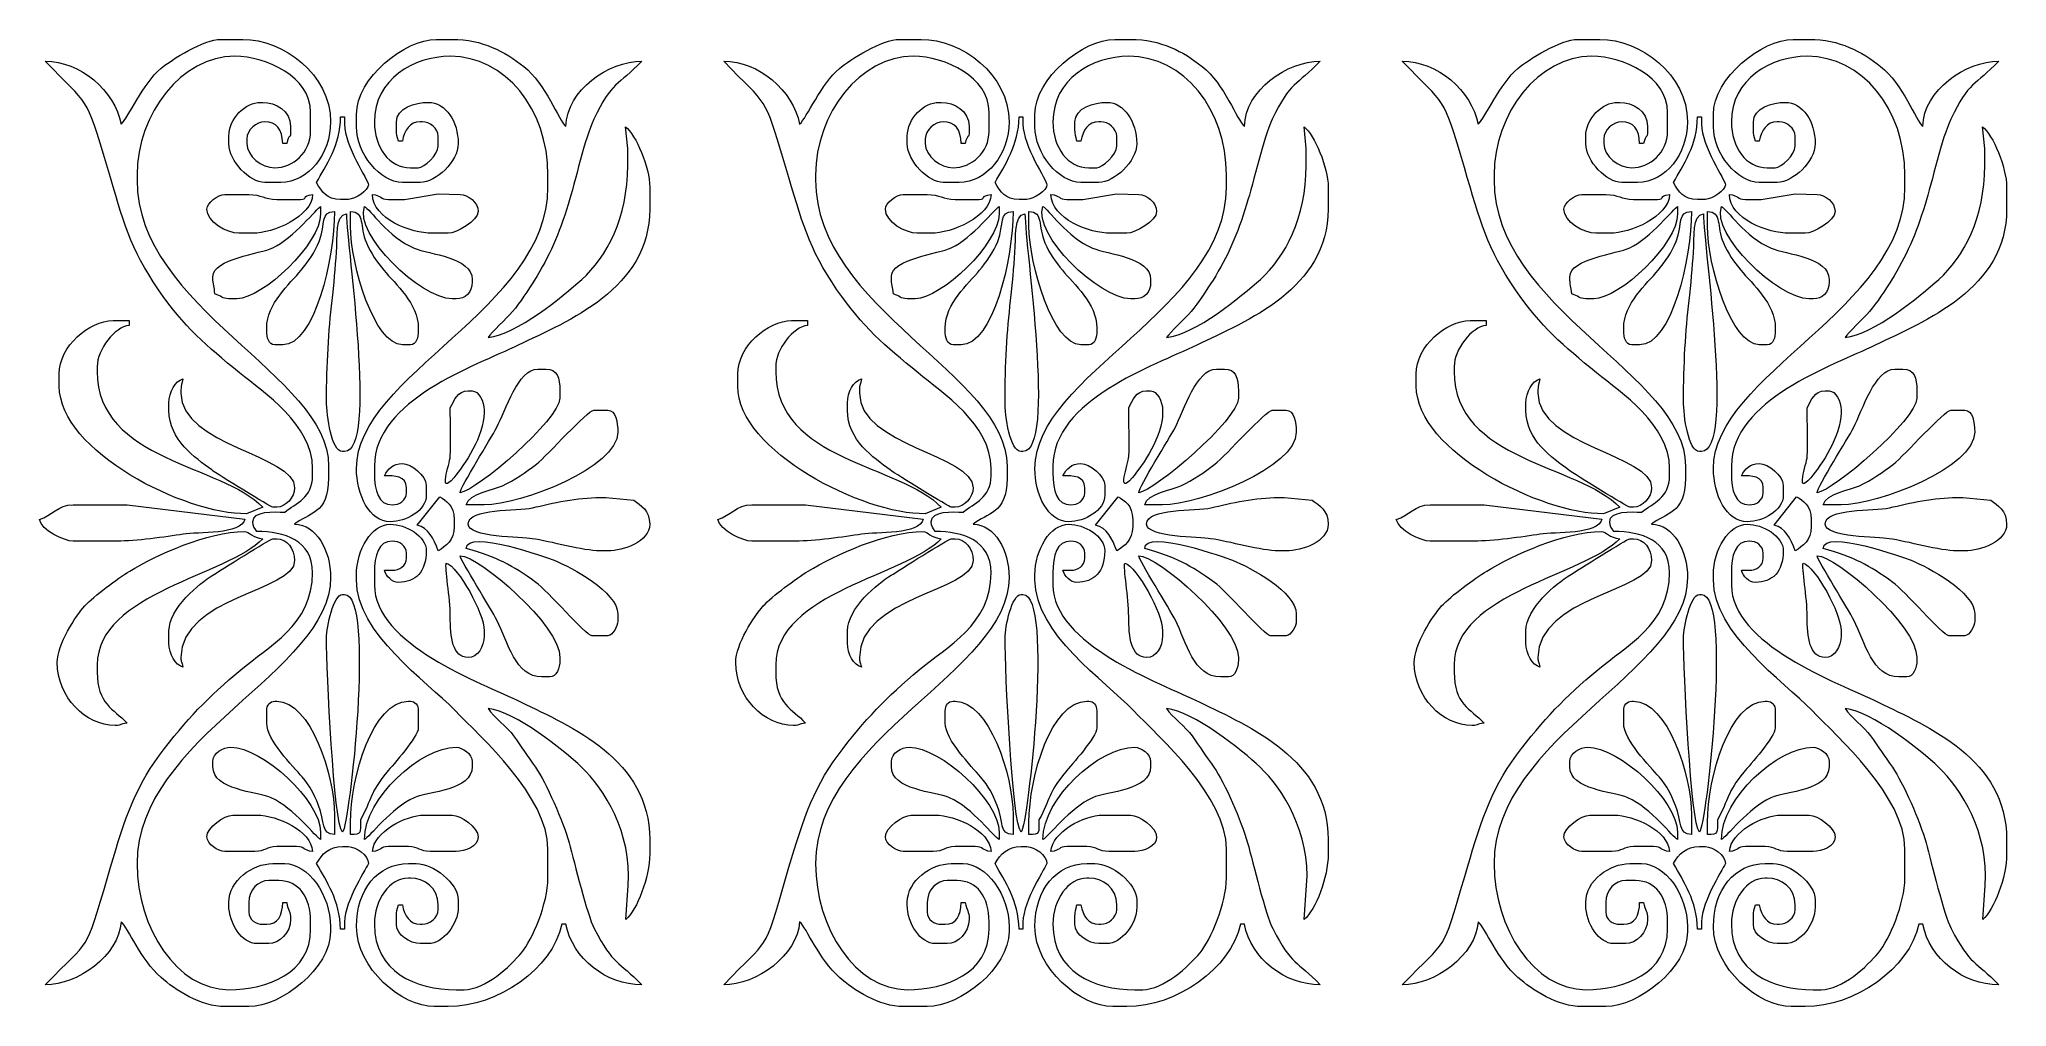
# Model space of a CAD drawing. Header units: millimetres. Extents: x -1200 to 1200, y -590 to 590.
import ezdxf

# ---------------------------------------------------------------- set-up
doc = ezdxf.new("R2010")
doc.units = ezdxf.units.MM
doc.header["$MEASUREMENT"] = 0
doc.layers.add('Layer 1', color=7, linetype='Continuous')

msp = doc.modelspace()

# ---------------------------------------------------------------- linework, layer by layer
at = {"layer": 'Layer 1', "color": 250, "lineweight": 20}
for points, knots in [([(-1100.2846, 486.4647), (-1108.2161, 527.8415), (-1150.6884, 563.3568), (-1192.7503, 563.3568), (-1138.5894, 506.14), (-1144.4958, 526.3753), (-1116.9725, 433.6507), (-1097.2242, 367.1202), (-1089.8714, 335.965), (-1054.7194, 284.551), (-1023.7633, 239.2744), (-996.2304, 216.3363), (-955.7156, 183.0736), (-925.8023, 158.5143), (-866.6883, 120.4186), (-866.6883, 66.5148), (-866.6883, 66.5148), (-866.6883, 57.6421), (-866.6883, 57.6421), (-866.6883, 30.5854), (-887.143, 24.3592), (-900.7546, 13.2817), (-913.6433, 13.2817), (-939.6871, 15.4529), (-939.6871, 1.4522), (-939.6871, -5.1789), (-937.7613, -5.0406), (-934.8201, -10.3773), (-901.3229, -10.3773), (-866.6883, -20.9963), (-866.6883, -60.6537), (-866.6883, -124.5418), (-920.8112, -150.6034), (-954.2533, -178.9897), (-994.7453, -213.3607), (-1020.191, -238.7382), (-1053.4255, -283.2193), (-1085.9074, -326.6936), (-1098.7872, -370.4957), (-1116.5952, -431.2057), (-1145.438, -529.5328), (-1135.8132, -503.2608), (-1192.7503, -563.41), (-1153.1184, -563.41), (-1103.1161, -527.8687), (-1100.2846, -486.5179), (-1091.3606, -494.4651), (-1076.8385, -531.8256), (-1051.6197, -554.5389), (-1035.0242, -569.4845), (-1002.1464, -590.0266), (-973.7533, -590.0266), (-973.7533, -590.0266), (-944.554, -590.0266), (-944.554, -590.0266), (-904.6434, -590.0266), (-844.7886, -543.2736), (-844.7886, -498.3474), (-844.7886, -498.3474), (-844.7886, -492.4331), (-844.7886, -492.4331), (-844.7886, -453.9325), (-872.1663, -415.5409), (-900.7546, -415.5409), (-900.7546, -415.5409), (-915.3539, -415.5409), (-915.3539, -415.5409), (-939.5926, -415.5409), (-968.8864, -435.8425), (-968.8864, -462.8589), (-968.8864, -462.8589), (-968.8864, -465.8165), (-968.8864, -465.8165), (-968.8864, -488.9381), (-952.7427, -513.1345), (-934.8201, -513.1345), (-934.8201, -513.1345), (-920.2208, -513.1345), (-920.2208, -513.1345), (-907.4852, -513.1345), (-893.4542, -499.9209), (-893.4542, -483.5603), (-893.4542, -472.8173), (-896.3408, -473.187), (-898.3211, -462.8589), (-898.3211, -462.8589), (-903.1873, -462.8589), (-903.1873, -462.8589), (-903.4915, -479.4366), (-909.0461, -489.4755), (-922.6543, -489.4755), (-922.6543, -489.4755), (-927.5205, -489.4755), (-927.5205, -489.4755), (-935.7203, -489.4755), (-944.554, -484.2494), (-944.554, -474.6884), (-944.554, -474.6884), (-944.554, -462.8589), (-944.554, -462.8589), (-944.554, -446.9116), (-932.5198, -436.2423), (-920.2208, -436.2423), (-920.2208, -436.2423), (-908.0542, -436.2423), (-908.0542, -436.2423), (-883.5914, -436.2423), (-869.1211, -456.1331), (-869.1211, -486.5179), (-869.1211, -486.5179), (-869.1211, -495.3906), (-869.1211, -495.3906), (-869.1211, -549.3087), (-921.8666, -569.3252), (-968.8864, -569.3252), (-1032.0162, -569.3252), (-1080.8184, -494.3335), (-1080.8184, -415.5409), (-1080.8184, -261.1104), (-844.7886, -181.4342), (-844.7886, -66.568), (-844.7886, -32.861), (-862, -2.2255), (-888.588, -1.5054), (-872.385, 12.1785), (-847.2214, 10.3778), (-847.2214, 54.6853), (-847.2214, 54.6853), (-847.2214, 69.4716), (-847.2214, 69.4716), (-847.2214, 180.7154), (-1080.8184, 261.0857), (-1080.8184, 418.4445), (-1080.8184, 418.4445), (-1080.8184, 424.3597), (-1080.8184, 424.3597), (-1080.8184, 499.8711), (-1026.3871, 569.2712), (-961.5868, 569.2712), (-922.6701, 569.2712), (-869.1211, 543.9012), (-869.1211, 501.2518), (-869.1211, 501.2518), (-869.1211, 477.592), (-869.1211, 477.592), (-869.1211, 452.3435), (-890.749, 433.2316), (-912.9204, 433.2316), (-928.4985, 433.2316), (-946.9867, 447.6557), (-946.9867, 462.8057), (-946.9867, 462.8057), (-946.9867, 468.7201), (-946.9867, 468.7201), (-946.9867, 479.4815), (-935.1223, 489.4223), (-925.087, 489.4223), (-911.0836, 489.4223), (-903.5108, 480.4599), (-903.1873, 462.8057), (-903.1873, 462.8057), (-898.3211, 462.8057), (-898.3211, 462.8057), (-895.5628, 475.3595), (-893.4542, 467.979), (-893.4542, 477.592), (-893.4542, 477.592), (-893.4542, 483.5071), (-893.4542, 483.5071), (-893.4542, 503.0391), (-911.8527, 513.0813), (-927.5205, 513.0813), (-927.5205, 513.0813), (-929.9539, 513.0813), (-929.9539, 513.0813), (-948.978, 513.0813), (-968.8864, 493.4596), (-968.8864, 471.6776), (-968.8864, 471.6776), (-968.8864, 462.8057), (-968.8864, 462.8057), (-968.8864, 440.7647), (-942.9137, 415.4869), (-925.087, 415.4869), (-925.087, 415.4869), (-905.6208, 415.4869), (-905.6208, 415.4869), (-871.5931, 415.4869), (-844.7886, 450.3098), (-844.7886, 489.4223), (-844.7886, 547.3508), (-902.7611, 589.9734), (-951.8536, 589.9734), (-951.8536, 589.9734), (-978.6195, 589.9734), (-978.6195, 589.9734), (-998.9859, 589.9734), (-1038.6461, 565.5658), (-1051.6714, 554.5486), (-1073.8539, 535.7863), (-1091.5965, 494.2015), (-1100.2846, 486.4647)], [0, 0, 0, 0, 0.014925373, 0.014925373, 0.014925373, 0.029850746, 0.029850746, 0.029850746, 0.044776119, 0.044776119, 0.044776119, 0.059701493, 0.059701493, 0.059701493, 0.074626866, 0.074626866, 0.074626866, 0.089552239, 0.089552239, 0.089552239, 0.104477612, 0.104477612, 0.104477612, 0.119402985, 0.119402985, 0.119402985, 0.134328358, 0.134328358, 0.134328358, 0.149253731, 0.149253731, 0.149253731, 0.164179104, 0.164179104, 0.164179104, 0.179104478, 0.179104478, 0.179104478, 0.194029851, 0.194029851, 0.194029851, 0.208955224, 0.208955224, 0.208955224, 0.223880597, 0.223880597, 0.223880597, 0.23880597, 0.23880597, 0.23880597, 0.253731343, 0.253731343, 0.253731343, 0.268656716, 0.268656716, 0.268656716, 0.28358209, 0.28358209, 0.28358209, 0.298507463, 0.298507463, 0.298507463, 0.313432836, 0.313432836, 0.313432836, 0.328358209, 0.328358209, 0.328358209, 0.343283582, 0.343283582, 0.343283582, 0.358208955, 0.358208955, 0.358208955, 0.373134328, 0.373134328, 0.373134328, 0.388059701, 0.388059701, 0.388059701, 0.402985075, 0.402985075, 0.402985075, 0.417910448, 0.417910448, 0.417910448, 0.432835821, 0.432835821, 0.432835821, 0.447761194, 0.447761194, 0.447761194, 0.462686567, 0.462686567, 0.462686567, 0.47761194, 0.47761194, 0.47761194, 0.492537313, 0.492537313, 0.492537313, 0.507462687, 0.507462687, 0.507462687, 0.52238806, 0.52238806, 0.52238806, 0.537313433, 0.537313433, 0.537313433, 0.552238806, 0.552238806, 0.552238806, 0.567164179, 0.567164179, 0.567164179, 0.582089552, 0.582089552, 0.582089552, 0.597014925, 0.597014925, 0.597014925, 0.611940299, 0.611940299, 0.611940299, 0.626865672, 0.626865672, 0.626865672, 0.641791045, 0.641791045, 0.641791045, 0.656716418, 0.656716418, 0.656716418, 0.671641791, 0.671641791, 0.671641791, 0.686567164, 0.686567164, 0.686567164, 0.701492537, 0.701492537, 0.701492537, 0.71641791, 0.71641791, 0.71641791, 0.731343284, 0.731343284, 0.731343284, 0.746268657, 0.746268657, 0.746268657, 0.76119403, 0.76119403, 0.76119403, 0.776119403, 0.776119403, 0.776119403, 0.791044776, 0.791044776, 0.791044776, 0.805970149, 0.805970149, 0.805970149, 0.820895522, 0.820895522, 0.820895522, 0.835820896, 0.835820896, 0.835820896, 0.850746269, 0.850746269, 0.850746269, 0.865671642, 0.865671642, 0.865671642, 0.880597015, 0.880597015, 0.880597015, 0.895522388, 0.895522388, 0.895522388, 0.910447761, 0.910447761, 0.910447761, 0.925373134, 0.925373134, 0.925373134, 0.940298507, 0.940298507, 0.940298507, 0.955223881, 0.955223881, 0.955223881, 0.970149254, 0.970149254, 0.970149254, 0.985074627, 0.985074627, 0.985074627, 1, 1, 1, 1]), ([(-813.1558, 498.2942), (-813.1558, 498.2942), (-813.1558, 483.5071), (-813.1558, 483.5071), (-813.1558, 450.4842), (-784.3599, 415.4869), (-757.1898, 415.4869), (-757.1898, 415.4869), (-735.2901, 415.4869), (-735.2901, 415.4869), (-716.2936, 415.4869), (-689.0572, 441.0103), (-689.0572, 462.8057), (-689.0572, 489.3888), (-704.1291, 513.0813), (-725.557, 513.0813), (-741.0351, 513.0813), (-764.4895, 506.0034), (-764.4895, 489.4223), (-764.4895, 489.4223), (-764.4895, 480.5496), (-764.4895, 480.5496), (-764.4895, 472.5621), (-763.3279, 472.3952), (-762.056, 465.7625), (-762.056, 465.7625), (-757.1898, 465.7625), (-757.1898, 465.7625), (-754.6846, 478.831), (-748.3789, 489.4223), (-735.2901, 489.4223), (-735.2901, 489.4223), (-732.8566, 489.4223), (-732.8566, 489.4223), (-723.9643, 489.4223), (-713.3904, 481.2604), (-713.3904, 471.6776), (-713.3904, 471.6776), (-713.3904, 459.8482), (-713.3904, 459.8482), (-713.3904, 449.1663), (-730.8419, 433.2316), (-737.7229, 433.2316), (-737.7229, 433.2316), (-747.4567, 433.2316), (-747.4567, 433.2316), (-773.3018, 433.2316), (-791.2561, 458.1464), (-791.2561, 489.4223), (-791.2561, 541.3552), (-743.4623, 569.2712), (-698.7904, 569.2712), (-631.8476, 569.2712), (-579.5588, 505.1617), (-579.5588, 424.3597), (-579.5588, 424.3597), (-579.5588, 409.5726), (-579.5588, 409.5726), (-579.5588, 261.6809), (-813.1558, 180.5603), (-813.1558, 66.5148), (-813.1558, 34.2849), (-797.4011, 1.4522), (-771.7891, 1.4522), (-752.9423, 1.4522), (-727.9897, 14.9382), (-727.9897, 33.9831), (-727.9897, 33.9831), (-727.9897, 45.8126), (-727.9897, 45.8126), (-727.9897, 58.1258), (-746.7131, 72.4292), (-757.1898, 72.4292), (-768.7825, 72.4292), (-774.4116, 66.1317), (-779.0895, 57.6421), (-766.6967, 57.6421), (-752.3229, 57.4333), (-752.3229, 42.8558), (-752.3229, 42.8558), (-752.3229, 36.9407), (-752.3229, 36.9407), (-752.3229, 27.3797), (-761.1559, 22.1536), (-769.3564, 22.1536), (-786.7099, 22.1536), (-791.2561, 39.3341), (-791.2561, 60.5997), (-791.2561, 60.5997), (-791.2561, 69.4716), (-791.2561, 69.4716), (-791.2561, 150.0724), (-668.3625, 191.502), (-615.7219, 216.9324), (-555.4939, 246.0278), (-455.4602, 285.3667), (-455.4602, 382.956), (-455.4602, 382.956), (-455.4602, 409.5726), (-455.4602, 409.5726), (-455.4602, 434.1931), (-472.3406, 473.4809), (-484.9514, 483.4543), (-484.9514, 483.4543), (-482.2268, 456.8906), (-482.2268, 456.8906), (-482.2268, 456.8906), (-482.2268, 436.1892), (-482.2268, 436.1892), (-482.2268, 372.5651), (-508.0609, 323.9326), (-538.1742, 297.1685), (-561.521, 276.4185), (-617.7594, 229.7335), (-652.5575, 226.2142), (-648.3045, 233.2695), (-630.3254, 248.8144), (-622.7394, 257.9931), (-613.8361, 268.7655), (-603.7229, 283.95), (-595.9232, 296.378), (-578.1192, 324.7475), (-566.0209, 352.4354), (-554.9387, 388.5216), (-546.3823, 416.3848), (-534.495, 469.4779), (-523.6693, 492.4721), (-501.5262, 539.5017), (-494.1472, 532.77), (-465.1934, 563.3568), (-505.0418, 563.3568), (-556.8362, 528.4057), (-557.6591, 483.5071), (-566.2913, 491.1945), (-582.324, 535.7628), (-609.1927, 556.9135), (-632.0208, 574.8837), (-659.5723, 589.9734), (-696.3569, 589.9734), (-696.3569, 589.9734), (-715.8232, 589.9734), (-715.8232, 589.9734), (-754.2425, 589.9734), (-813.1558, 542.9379), (-813.1558, 498.2942)], [0, 0, 0, 0, 0.020833333, 0.020833333, 0.020833333, 0.041666667, 0.041666667, 0.041666667, 0.0625, 0.0625, 0.0625, 0.083333333, 0.083333333, 0.083333333, 0.104166667, 0.104166667, 0.104166667, 0.125, 0.125, 0.125, 0.145833333, 0.145833333, 0.145833333, 0.166666667, 0.166666667, 0.166666667, 0.1875, 0.1875, 0.1875, 0.208333333, 0.208333333, 0.208333333, 0.229166667, 0.229166667, 0.229166667, 0.25, 0.25, 0.25, 0.270833333, 0.270833333, 0.270833333, 0.291666667, 0.291666667, 0.291666667, 0.3125, 0.3125, 0.3125, 0.333333333, 0.333333333, 0.333333333, 0.354166667, 0.354166667, 0.354166667, 0.375, 0.375, 0.375, 0.395833333, 0.395833333, 0.395833333, 0.416666667, 0.416666667, 0.416666667, 0.4375, 0.4375, 0.4375, 0.458333333, 0.458333333, 0.458333333, 0.479166667, 0.479166667, 0.479166667, 0.5, 0.5, 0.5, 0.520833333, 0.520833333, 0.520833333, 0.541666667, 0.541666667, 0.541666667, 0.5625, 0.5625, 0.5625, 0.583333333, 0.583333333, 0.583333333, 0.604166667, 0.604166667, 0.604166667, 0.625, 0.625, 0.625, 0.645833333, 0.645833333, 0.645833333, 0.666666667, 0.666666667, 0.666666667, 0.6875, 0.6875, 0.6875, 0.708333333, 0.708333333, 0.708333333, 0.729166667, 0.729166667, 0.729166667, 0.75, 0.75, 0.75, 0.770833333, 0.770833333, 0.770833333, 0.791666667, 0.791666667, 0.791666667, 0.8125, 0.8125, 0.8125, 0.833333333, 0.833333333, 0.833333333, 0.854166667, 0.854166667, 0.854166667, 0.875, 0.875, 0.875, 0.895833333, 0.895833333, 0.895833333, 0.916666667, 0.916666667, 0.916666667, 0.9375, 0.9375, 0.9375, 0.958333333, 0.958333333, 0.958333333, 0.979166667, 0.979166667, 0.979166667, 1, 1, 1, 1]), ([(-272.5795, 486.4647), (-280.511, 527.8415), (-322.9833, 563.3568), (-365.0452, 563.3568), (-310.8843, 506.14), (-316.7906, 526.3753), (-289.2674, 433.6507), (-269.519, 367.1202), (-262.1662, 335.965), (-227.0143, 284.551), (-196.0581, 239.2744), (-168.5252, 216.3363), (-128.0104, 183.0736), (-98.0972, 158.5143), (-38.9831, 120.4186), (-38.9831, 66.5148), (-38.9831, 66.5148), (-38.9831, 57.6421), (-38.9831, 57.6421), (-38.9831, 30.5854), (-59.4378, 24.3592), (-73.0494, 13.2817), (-85.9382, 13.2817), (-111.9819, 15.4529), (-111.9819, 1.4522), (-111.9819, -5.1789), (-110.0561, -5.0406), (-107.115, -10.3773), (-73.6178, -10.3773), (-38.9831, -20.9963), (-38.9831, -60.6537), (-38.9831, -124.5418), (-93.1061, -150.6034), (-126.5481, -178.9897), (-167.0402, -213.3607), (-192.4859, -238.7382), (-225.7203, -283.2193), (-258.2022, -326.6936), (-271.082, -370.4957), (-288.8901, -431.2057), (-317.7329, -529.5328), (-308.108, -503.2608), (-365.0452, -563.41), (-325.4133, -563.41), (-275.4109, -527.8687), (-272.5795, -486.5179), (-263.6554, -494.4651), (-249.1333, -531.8256), (-223.9145, -554.5389), (-207.3191, -569.4845), (-174.4412, -590.0266), (-146.0482, -590.0266), (-146.0482, -590.0266), (-116.8488, -590.0266), (-116.8488, -590.0266), (-76.9382, -590.0266), (-17.0834, -543.2736), (-17.0834, -498.3474), (-17.0834, -498.3474), (-17.0834, -492.4331), (-17.0834, -492.4331), (-17.0834, -453.9325), (-44.4612, -415.5409), (-73.0494, -415.5409), (-73.0494, -415.5409), (-87.6488, -415.5409), (-87.6488, -415.5409), (-111.8874, -415.5409), (-141.1813, -435.8425), (-141.1813, -462.8589), (-141.1813, -462.8589), (-141.1813, -465.8165), (-141.1813, -465.8165), (-141.1813, -488.9381), (-125.0376, -513.1345), (-107.115, -513.1345), (-107.115, -513.1345), (-92.5157, -513.1345), (-92.5157, -513.1345), (-79.78, -513.1345), (-65.7491, -499.9209), (-65.7491, -483.5603), (-65.7491, -472.8173), (-68.6357, -473.187), (-70.616, -462.8589), (-70.616, -462.8589), (-75.4822, -462.8589), (-75.4822, -462.8589), (-75.7864, -479.4366), (-81.341, -489.4755), (-94.9491, -489.4755), (-94.9491, -489.4755), (-99.8153, -489.4755), (-99.8153, -489.4755), (-108.0151, -489.4755), (-116.8488, -484.2494), (-116.8488, -474.6884), (-116.8488, -474.6884), (-116.8488, -462.8589), (-116.8488, -462.8589), (-116.8488, -446.9116), (-104.8147, -436.2423), (-92.5157, -436.2423), (-92.5157, -436.2423), (-80.3491, -436.2423), (-80.3491, -436.2423), (-55.8863, -436.2423), (-41.4159, -456.1331), (-41.4159, -486.5179), (-41.4159, -486.5179), (-41.4159, -495.3906), (-41.4159, -495.3906), (-41.4159, -549.3087), (-94.1614, -569.3252), (-141.1813, -569.3252), (-204.311, -569.3252), (-253.1132, -494.3335), (-253.1132, -415.5409), (-253.1132, -261.1104), (-17.0834, -181.4342), (-17.0834, -66.568), (-17.0834, -32.861), (-34.2949, -2.2255), (-60.8828, -1.5054), (-44.6798, 12.1785), (-19.5162, 10.3778), (-19.5162, 54.6853), (-19.5162, 54.6853), (-19.5162, 69.4716), (-19.5162, 69.4716), (-19.5162, 180.7154), (-253.1132, 261.0857), (-253.1132, 418.4445), (-253.1132, 418.4445), (-253.1132, 424.3597), (-253.1132, 424.3597), (-253.1132, 499.8711), (-198.682, 569.2712), (-133.8816, 569.2712), (-94.965, 569.2712), (-41.4159, 543.9012), (-41.4159, 501.2518), (-41.4159, 501.2518), (-41.4159, 477.592), (-41.4159, 477.592), (-41.4159, 452.3435), (-63.0438, 433.2316), (-85.2153, 433.2316), (-100.7934, 433.2316), (-119.2816, 447.6557), (-119.2816, 462.8057), (-119.2816, 462.8057), (-119.2816, 468.7201), (-119.2816, 468.7201), (-119.2816, 479.4815), (-107.4171, 489.4223), (-97.3819, 489.4223), (-83.3785, 489.4223), (-75.8057, 480.4599), (-75.4822, 462.8057), (-75.4822, 462.8057), (-70.616, 462.8057), (-70.616, 462.8057), (-67.8576, 475.3595), (-65.7491, 467.979), (-65.7491, 477.592), (-65.7491, 477.592), (-65.7491, 483.5071), (-65.7491, 483.5071), (-65.7491, 503.0391), (-84.1476, 513.0813), (-99.8153, 513.0813), (-99.8153, 513.0813), (-102.2488, 513.0813), (-102.2488, 513.0813), (-121.2729, 513.0813), (-141.1813, 493.4596), (-141.1813, 471.6776), (-141.1813, 471.6776), (-141.1813, 462.8057), (-141.1813, 462.8057), (-141.1813, 440.7647), (-115.2086, 415.4869), (-97.3819, 415.4869), (-97.3819, 415.4869), (-77.9156, 415.4869), (-77.9156, 415.4869), (-43.888, 415.4869), (-17.0834, 450.3098), (-17.0834, 489.4223), (-17.0834, 547.3508), (-75.0559, 589.9734), (-124.1485, 589.9734), (-124.1485, 589.9734), (-150.9144, 589.9734), (-150.9144, 589.9734), (-171.2808, 589.9734), (-210.941, 565.5658), (-223.9663, 554.5486), (-246.1488, 535.7863), (-263.8913, 494.2015), (-272.5795, 486.4647)], [0, 0, 0, 0, 0.014925373, 0.014925373, 0.014925373, 0.029850746, 0.029850746, 0.029850746, 0.044776119, 0.044776119, 0.044776119, 0.059701493, 0.059701493, 0.059701493, 0.074626866, 0.074626866, 0.074626866, 0.089552239, 0.089552239, 0.089552239, 0.104477612, 0.104477612, 0.104477612, 0.119402985, 0.119402985, 0.119402985, 0.134328358, 0.134328358, 0.134328358, 0.149253731, 0.149253731, 0.149253731, 0.164179104, 0.164179104, 0.164179104, 0.179104478, 0.179104478, 0.179104478, 0.194029851, 0.194029851, 0.194029851, 0.208955224, 0.208955224, 0.208955224, 0.223880597, 0.223880597, 0.223880597, 0.23880597, 0.23880597, 0.23880597, 0.253731343, 0.253731343, 0.253731343, 0.268656716, 0.268656716, 0.268656716, 0.28358209, 0.28358209, 0.28358209, 0.298507463, 0.298507463, 0.298507463, 0.313432836, 0.313432836, 0.313432836, 0.328358209, 0.328358209, 0.328358209, 0.343283582, 0.343283582, 0.343283582, 0.358208955, 0.358208955, 0.358208955, 0.373134328, 0.373134328, 0.373134328, 0.388059701, 0.388059701, 0.388059701, 0.402985075, 0.402985075, 0.402985075, 0.417910448, 0.417910448, 0.417910448, 0.432835821, 0.432835821, 0.432835821, 0.447761194, 0.447761194, 0.447761194, 0.462686567, 0.462686567, 0.462686567, 0.47761194, 0.47761194, 0.47761194, 0.492537313, 0.492537313, 0.492537313, 0.507462687, 0.507462687, 0.507462687, 0.52238806, 0.52238806, 0.52238806, 0.537313433, 0.537313433, 0.537313433, 0.552238806, 0.552238806, 0.552238806, 0.567164179, 0.567164179, 0.567164179, 0.582089552, 0.582089552, 0.582089552, 0.597014925, 0.597014925, 0.597014925, 0.611940299, 0.611940299, 0.611940299, 0.626865672, 0.626865672, 0.626865672, 0.641791045, 0.641791045, 0.641791045, 0.656716418, 0.656716418, 0.656716418, 0.671641791, 0.671641791, 0.671641791, 0.686567164, 0.686567164, 0.686567164, 0.701492537, 0.701492537, 0.701492537, 0.71641791, 0.71641791, 0.71641791, 0.731343284, 0.731343284, 0.731343284, 0.746268657, 0.746268657, 0.746268657, 0.76119403, 0.76119403, 0.76119403, 0.776119403, 0.776119403, 0.776119403, 0.791044776, 0.791044776, 0.791044776, 0.805970149, 0.805970149, 0.805970149, 0.820895522, 0.820895522, 0.820895522, 0.835820896, 0.835820896, 0.835820896, 0.850746269, 0.850746269, 0.850746269, 0.865671642, 0.865671642, 0.865671642, 0.880597015, 0.880597015, 0.880597015, 0.895522388, 0.895522388, 0.895522388, 0.910447761, 0.910447761, 0.910447761, 0.925373134, 0.925373134, 0.925373134, 0.940298507, 0.940298507, 0.940298507, 0.955223881, 0.955223881, 0.955223881, 0.970149254, 0.970149254, 0.970149254, 0.985074627, 0.985074627, 0.985074627, 1, 1, 1, 1]), ([(14.5494, 498.2942), (14.5494, 498.2942), (14.5494, 483.5071), (14.5494, 483.5071), (14.5494, 450.4842), (43.3452, 415.4869), (70.5154, 415.4869), (70.5154, 415.4869), (92.4151, 415.4869), (92.4151, 415.4869), (111.4116, 415.4869), (138.6479, 441.0103), (138.6479, 462.8057), (138.6479, 489.3888), (123.5761, 513.0813), (102.1482, 513.0813), (86.6701, 513.0813), (63.2157, 506.0034), (63.2157, 489.4223), (63.2157, 489.4223), (63.2157, 480.5496), (63.2157, 480.5496), (63.2157, 472.5621), (64.3772, 472.3952), (65.6491, 465.7625), (65.6491, 465.7625), (70.5154, 465.7625), (70.5154, 465.7625), (73.0205, 478.831), (79.3263, 489.4223), (92.4151, 489.4223), (92.4151, 489.4223), (94.8485, 489.4223), (94.8485, 489.4223), (103.7408, 489.4223), (114.3148, 481.2604), (114.3148, 471.6776), (114.3148, 471.6776), (114.3148, 459.8482), (114.3148, 459.8482), (114.3148, 449.1663), (96.8633, 433.2316), (89.9823, 433.2316), (89.9823, 433.2316), (80.2485, 433.2316), (80.2485, 433.2316), (54.4034, 433.2316), (36.4491, 458.1464), (36.4491, 489.4223), (36.4491, 541.3552), (84.2428, 569.2712), (128.9148, 569.2712), (195.8575, 569.2712), (248.1464, 505.1617), (248.1464, 424.3597), (248.1464, 424.3597), (248.1464, 409.5726), (248.1464, 409.5726), (248.1464, 261.6809), (14.5494, 180.5603), (14.5494, 66.5148), (14.5494, 34.2849), (30.3041, 1.4522), (55.916, 1.4522), (74.7629, 1.4522), (99.7154, 14.9382), (99.7154, 33.9831), (99.7154, 33.9831), (99.7154, 45.8126), (99.7154, 45.8126), (99.7154, 58.1258), (80.992, 72.4292), (70.5154, 72.4292), (58.9227, 72.4292), (53.2936, 66.1317), (48.6157, 57.6421), (61.0085, 57.6421), (75.3823, 57.4333), (75.3823, 42.8558), (75.3823, 42.8558), (75.3823, 36.9407), (75.3823, 36.9407), (75.3823, 27.3797), (66.5493, 22.1536), (58.3488, 22.1536), (40.9952, 22.1536), (36.4491, 39.3341), (36.4491, 60.5997), (36.4491, 60.5997), (36.4491, 69.4716), (36.4491, 69.4716), (36.4491, 150.0724), (159.3426, 191.502), (211.9833, 216.9324), (272.2112, 246.0278), (372.2449, 285.3667), (372.2449, 382.956), (372.2449, 382.956), (372.2449, 409.5726), (372.2449, 409.5726), (372.2449, 434.1931), (355.3646, 473.4809), (342.7538, 483.4543), (342.7538, 483.4543), (345.4783, 456.8906), (345.4783, 456.8906), (345.4783, 456.8906), (345.4783, 436.1892), (345.4783, 436.1892), (345.4783, 372.5651), (319.6443, 323.9326), (289.531, 297.1685), (266.1842, 276.4185), (209.9457, 229.7335), (175.1476, 226.2142), (179.4007, 233.2695), (197.3798, 248.8144), (204.9657, 257.9931), (213.8691, 268.7655), (223.9822, 283.95), (231.782, 296.378), (249.5859, 324.7475), (261.6842, 352.4354), (272.7665, 388.5216), (281.3229, 416.3848), (293.2101, 469.4779), (304.0358, 492.4721), (326.179, 539.5017), (333.558, 532.77), (362.5118, 563.3568), (322.6633, 563.3568), (270.869, 528.4057), (270.0461, 483.5071), (261.4138, 491.1945), (245.3812, 535.7628), (218.5125, 556.9135), (195.6844, 574.8837), (168.1328, 589.9734), (131.3482, 589.9734), (131.3482, 589.9734), (111.882, 589.9734), (111.882, 589.9734), (73.4627, 589.9734), (14.5494, 542.9379), (14.5494, 498.2942)], [0, 0, 0, 0, 0.020833333, 0.020833333, 0.020833333, 0.041666667, 0.041666667, 0.041666667, 0.0625, 0.0625, 0.0625, 0.083333333, 0.083333333, 0.083333333, 0.104166667, 0.104166667, 0.104166667, 0.125, 0.125, 0.125, 0.145833333, 0.145833333, 0.145833333, 0.166666667, 0.166666667, 0.166666667, 0.1875, 0.1875, 0.1875, 0.208333333, 0.208333333, 0.208333333, 0.229166667, 0.229166667, 0.229166667, 0.25, 0.25, 0.25, 0.270833333, 0.270833333, 0.270833333, 0.291666667, 0.291666667, 0.291666667, 0.3125, 0.3125, 0.3125, 0.333333333, 0.333333333, 0.333333333, 0.354166667, 0.354166667, 0.354166667, 0.375, 0.375, 0.375, 0.395833333, 0.395833333, 0.395833333, 0.416666667, 0.416666667, 0.416666667, 0.4375, 0.4375, 0.4375, 0.458333333, 0.458333333, 0.458333333, 0.479166667, 0.479166667, 0.479166667, 0.5, 0.5, 0.5, 0.520833333, 0.520833333, 0.520833333, 0.541666667, 0.541666667, 0.541666667, 0.5625, 0.5625, 0.5625, 0.583333333, 0.583333333, 0.583333333, 0.604166667, 0.604166667, 0.604166667, 0.625, 0.625, 0.625, 0.645833333, 0.645833333, 0.645833333, 0.666666667, 0.666666667, 0.666666667, 0.6875, 0.6875, 0.6875, 0.708333333, 0.708333333, 0.708333333, 0.729166667, 0.729166667, 0.729166667, 0.75, 0.75, 0.75, 0.770833333, 0.770833333, 0.770833333, 0.791666667, 0.791666667, 0.791666667, 0.8125, 0.8125, 0.8125, 0.833333333, 0.833333333, 0.833333333, 0.854166667, 0.854166667, 0.854166667, 0.875, 0.875, 0.875, 0.895833333, 0.895833333, 0.895833333, 0.916666667, 0.916666667, 0.916666667, 0.9375, 0.9375, 0.9375, 0.958333333, 0.958333333, 0.958333333, 0.979166667, 0.979166667, 0.979166667, 1, 1, 1, 1]), ([(555.1257, 486.4647), (547.1942, 527.8415), (504.7219, 563.3568), (462.66, 563.3568), (516.8209, 506.14), (510.9145, 526.3753), (538.4378, 433.6507), (558.1861, 367.1202), (565.5389, 335.965), (600.6909, 284.551), (631.647, 239.2744), (659.1799, 216.3363), (699.6947, 183.0736), (729.608, 158.5143), (788.722, 120.4186), (788.722, 66.5148), (788.722, 66.5148), (788.722, 57.6421), (788.722, 57.6421), (788.722, 30.5854), (768.2673, 24.3592), (754.6557, 13.2817), (741.767, 13.2817), (715.7232, 15.4529), (715.7232, 1.4522), (715.7232, -5.1789), (717.649, -5.0406), (720.5901, -10.3773), (754.0874, -10.3773), (788.722, -20.9963), (788.722, -60.6537), (788.722, -124.5418), (734.5991, -150.6034), (701.157, -178.9897), (660.665, -213.3607), (635.2193, -238.7382), (601.9848, -283.2193), (569.5029, -326.6936), (556.6231, -370.4957), (538.8151, -431.2057), (509.9723, -529.5328), (519.5971, -503.2608), (462.66, -563.41), (502.2919, -563.41), (552.2942, -527.8687), (555.1257, -486.5179), (564.0497, -494.4651), (578.5718, -531.8256), (603.7906, -554.5389), (620.3861, -569.4845), (653.2639, -590.0266), (681.657, -590.0266), (681.657, -590.0266), (710.8563, -590.0266), (710.8563, -590.0266), (750.7669, -590.0266), (810.6217, -543.2736), (810.6217, -498.3474), (810.6217, -498.3474), (810.6217, -492.4331), (810.6217, -492.4331), (810.6217, -453.9325), (783.244, -415.5409), (754.6557, -415.5409), (754.6557, -415.5409), (740.0564, -415.5409), (740.0564, -415.5409), (715.8177, -415.5409), (686.5239, -435.8425), (686.5239, -462.8589), (686.5239, -462.8589), (686.5239, -465.8165), (686.5239, -465.8165), (686.5239, -488.9381), (702.6676, -513.1345), (720.5901, -513.1345), (720.5901, -513.1345), (735.1895, -513.1345), (735.1895, -513.1345), (747.9251, -513.1345), (761.9561, -499.9209), (761.9561, -483.5603), (761.9561, -472.8173), (759.0695, -473.187), (757.0892, -462.8589), (757.0892, -462.8589), (752.223, -462.8589), (752.223, -462.8589), (751.9188, -479.4366), (746.3642, -489.4755), (732.756, -489.4755), (732.756, -489.4755), (727.8898, -489.4755), (727.8898, -489.4755), (719.69, -489.4755), (710.8563, -484.2494), (710.8563, -474.6884), (710.8563, -474.6884), (710.8563, -462.8589), (710.8563, -462.8589), (710.8563, -446.9116), (722.8905, -436.2423), (735.1895, -436.2423), (735.1895, -436.2423), (747.3561, -436.2423), (747.3561, -436.2423), (771.8189, -436.2423), (786.2892, -456.1331), (786.2892, -486.5179), (786.2892, -486.5179), (786.2892, -495.3906), (786.2892, -495.3906), (786.2892, -549.3087), (733.5437, -569.3252), (686.5239, -569.3252), (623.3941, -569.3252), (574.5919, -494.3335), (574.5919, -415.5409), (574.5919, -261.1104), (810.6217, -181.4342), (810.6217, -66.568), (810.6217, -32.861), (793.4103, -2.2255), (766.8223, -1.5054), (783.0253, 12.1785), (808.1889, 10.3778), (808.1889, 54.6853), (808.1889, 54.6853), (808.1889, 69.4716), (808.1889, 69.4716), (808.1889, 180.7154), (574.5919, 261.0857), (574.5919, 418.4445), (574.5919, 418.4445), (574.5919, 424.3597), (574.5919, 424.3597), (574.5919, 499.8711), (629.0232, 569.2712), (693.8235, 569.2712), (732.7402, 569.2712), (786.2892, 543.9012), (786.2892, 501.2518), (786.2892, 501.2518), (786.2892, 477.592), (786.2892, 477.592), (786.2892, 452.3435), (764.6613, 433.2316), (742.4898, 433.2316), (726.9117, 433.2316), (708.4236, 447.6557), (708.4236, 462.8057), (708.4236, 462.8057), (708.4236, 468.7201), (708.4236, 468.7201), (708.4236, 479.4815), (720.288, 489.4223), (730.3233, 489.4223), (744.3267, 489.4223), (751.8995, 480.4599), (752.223, 462.8057), (752.223, 462.8057), (757.0892, 462.8057), (757.0892, 462.8057), (759.8475, 475.3595), (761.9561, 467.979), (761.9561, 477.592), (761.9561, 477.592), (761.9561, 483.5071), (761.9561, 483.5071), (761.9561, 503.0391), (743.5576, 513.0813), (727.8898, 513.0813), (727.8898, 513.0813), (725.4564, 513.0813), (725.4564, 513.0813), (706.4323, 513.0813), (686.5239, 493.4596), (686.5239, 471.6776), (686.5239, 471.6776), (686.5239, 462.8057), (686.5239, 462.8057), (686.5239, 440.7647), (712.4966, 415.4869), (730.3233, 415.4869), (730.3233, 415.4869), (749.7895, 415.4869), (749.7895, 415.4869), (783.8172, 415.4869), (810.6217, 450.3098), (810.6217, 489.4223), (810.6217, 547.3508), (752.6492, 589.9734), (703.5567, 589.9734), (703.5567, 589.9734), (676.7908, 589.9734), (676.7908, 589.9734), (656.4244, 589.9734), (616.7642, 565.5658), (603.7389, 554.5486), (581.5564, 535.7863), (563.8138, 494.2015), (555.1257, 486.4647)], [0, 0, 0, 0, 0.014925373, 0.014925373, 0.014925373, 0.029850746, 0.029850746, 0.029850746, 0.044776119, 0.044776119, 0.044776119, 0.059701493, 0.059701493, 0.059701493, 0.074626866, 0.074626866, 0.074626866, 0.089552239, 0.089552239, 0.089552239, 0.104477612, 0.104477612, 0.104477612, 0.119402985, 0.119402985, 0.119402985, 0.134328358, 0.134328358, 0.134328358, 0.149253731, 0.149253731, 0.149253731, 0.164179104, 0.164179104, 0.164179104, 0.179104478, 0.179104478, 0.179104478, 0.194029851, 0.194029851, 0.194029851, 0.208955224, 0.208955224, 0.208955224, 0.223880597, 0.223880597, 0.223880597, 0.23880597, 0.23880597, 0.23880597, 0.253731343, 0.253731343, 0.253731343, 0.268656716, 0.268656716, 0.268656716, 0.28358209, 0.28358209, 0.28358209, 0.298507463, 0.298507463, 0.298507463, 0.313432836, 0.313432836, 0.313432836, 0.328358209, 0.328358209, 0.328358209, 0.343283582, 0.343283582, 0.343283582, 0.358208955, 0.358208955, 0.358208955, 0.373134328, 0.373134328, 0.373134328, 0.388059701, 0.388059701, 0.388059701, 0.402985075, 0.402985075, 0.402985075, 0.417910448, 0.417910448, 0.417910448, 0.432835821, 0.432835821, 0.432835821, 0.447761194, 0.447761194, 0.447761194, 0.462686567, 0.462686567, 0.462686567, 0.47761194, 0.47761194, 0.47761194, 0.492537313, 0.492537313, 0.492537313, 0.507462687, 0.507462687, 0.507462687, 0.52238806, 0.52238806, 0.52238806, 0.537313433, 0.537313433, 0.537313433, 0.552238806, 0.552238806, 0.552238806, 0.567164179, 0.567164179, 0.567164179, 0.582089552, 0.582089552, 0.582089552, 0.597014925, 0.597014925, 0.597014925, 0.611940299, 0.611940299, 0.611940299, 0.626865672, 0.626865672, 0.626865672, 0.641791045, 0.641791045, 0.641791045, 0.656716418, 0.656716418, 0.656716418, 0.671641791, 0.671641791, 0.671641791, 0.686567164, 0.686567164, 0.686567164, 0.701492537, 0.701492537, 0.701492537, 0.71641791, 0.71641791, 0.71641791, 0.731343284, 0.731343284, 0.731343284, 0.746268657, 0.746268657, 0.746268657, 0.76119403, 0.76119403, 0.76119403, 0.776119403, 0.776119403, 0.776119403, 0.791044776, 0.791044776, 0.791044776, 0.805970149, 0.805970149, 0.805970149, 0.820895522, 0.820895522, 0.820895522, 0.835820896, 0.835820896, 0.835820896, 0.850746269, 0.850746269, 0.850746269, 0.865671642, 0.865671642, 0.865671642, 0.880597015, 0.880597015, 0.880597015, 0.895522388, 0.895522388, 0.895522388, 0.910447761, 0.910447761, 0.910447761, 0.925373134, 0.925373134, 0.925373134, 0.940298507, 0.940298507, 0.940298507, 0.955223881, 0.955223881, 0.955223881, 0.970149254, 0.970149254, 0.970149254, 0.985074627, 0.985074627, 0.985074627, 1, 1, 1, 1]), ([(842.2545, 498.2942), (842.2545, 498.2942), (842.2545, 483.5071), (842.2545, 483.5071), (842.2545, 450.4842), (871.0504, 415.4869), (898.2205, 415.4869), (898.2205, 415.4869), (920.1202, 415.4869), (920.1202, 415.4869), (939.1167, 415.4869), (966.3531, 441.0103), (966.3531, 462.8057), (966.3531, 489.3888), (951.2812, 513.0813), (929.8533, 513.0813), (914.3752, 513.0813), (890.9208, 506.0034), (890.9208, 489.4223), (890.9208, 489.4223), (890.9208, 480.5496), (890.9208, 480.5496), (890.9208, 472.5621), (892.0824, 472.3952), (893.3543, 465.7625), (893.3543, 465.7625), (898.2205, 465.7625), (898.2205, 465.7625), (900.7257, 478.831), (907.0314, 489.4223), (920.1202, 489.4223), (920.1202, 489.4223), (922.5537, 489.4223), (922.5537, 489.4223), (931.446, 489.4223), (942.0199, 481.2604), (942.0199, 471.6776), (942.0199, 471.6776), (942.0199, 459.8482), (942.0199, 459.8482), (942.0199, 449.1663), (924.5684, 433.2316), (917.6874, 433.2316), (917.6874, 433.2316), (907.9536, 433.2316), (907.9536, 433.2316), (882.1085, 433.2316), (864.1542, 458.1464), (864.1542, 489.4223), (864.1542, 541.3552), (911.948, 569.2712), (956.6199, 569.2712), (1023.5627, 569.2712), (1075.8515, 505.1617), (1075.8515, 424.3597), (1075.8515, 424.3597), (1075.8515, 409.5726), (1075.8515, 409.5726), (1075.8515, 261.6809), (842.2545, 180.5603), (842.2545, 66.5148), (842.2545, 34.2849), (858.0092, 1.4522), (883.6212, 1.4522), (902.468, 1.4522), (927.4206, 14.9382), (927.4206, 33.9831), (927.4206, 33.9831), (927.4206, 45.8126), (927.4206, 45.8126), (927.4206, 58.1258), (908.6972, 72.4292), (898.2205, 72.4292), (886.6278, 72.4292), (880.9987, 66.1317), (876.3208, 57.6421), (888.7136, 57.6421), (903.0874, 57.4333), (903.0874, 42.8558), (903.0874, 42.8558), (903.0874, 36.9407), (903.0874, 36.9407), (903.0874, 27.3797), (894.2544, 22.1536), (886.0539, 22.1536), (868.7004, 22.1536), (864.1542, 39.3341), (864.1542, 60.5997), (864.1542, 60.5997), (864.1542, 69.4716), (864.1542, 69.4716), (864.1542, 150.0724), (987.0477, 191.502), (1039.6884, 216.9324), (1099.9164, 246.0278), (1199.9501, 285.3667), (1199.9501, 382.956), (1199.9501, 382.956), (1199.9501, 409.5726), (1199.9501, 409.5726), (1199.9501, 434.1931), (1183.0697, 473.4809), (1170.4589, 483.4543), (1170.4589, 483.4543), (1173.1835, 456.8906), (1173.1835, 456.8906), (1173.1835, 456.8906), (1173.1835, 436.1892), (1173.1835, 436.1892), (1173.1835, 372.5651), (1147.3494, 323.9326), (1117.2361, 297.1685), (1093.8893, 276.4185), (1037.6509, 229.7335), (1002.8528, 226.2142), (1007.1058, 233.2695), (1025.0849, 248.8144), (1032.6709, 257.9931), (1041.5742, 268.7655), (1051.6874, 283.95), (1059.4871, 296.378), (1077.2911, 324.7475), (1089.3894, 352.4354), (1100.4716, 388.5216), (1109.028, 416.3848), (1120.9153, 469.4779), (1131.741, 492.4721), (1153.8841, 539.5017), (1161.2631, 532.77), (1190.2169, 563.3568), (1150.3685, 563.3568), (1098.5741, 528.4057), (1097.7512, 483.5071), (1089.119, 491.1945), (1073.0863, 535.7628), (1046.2176, 556.9135), (1023.3895, 574.8837), (995.838, 589.9734), (959.0534, 589.9734), (959.0534, 589.9734), (939.5871, 589.9734), (939.5871, 589.9734), (901.1678, 589.9734), (842.2545, 542.9379), (842.2545, 498.2942)], [0, 0, 0, 0, 0.020833333, 0.020833333, 0.020833333, 0.041666667, 0.041666667, 0.041666667, 0.0625, 0.0625, 0.0625, 0.083333333, 0.083333333, 0.083333333, 0.104166667, 0.104166667, 0.104166667, 0.125, 0.125, 0.125, 0.145833333, 0.145833333, 0.145833333, 0.166666667, 0.166666667, 0.166666667, 0.1875, 0.1875, 0.1875, 0.208333333, 0.208333333, 0.208333333, 0.229166667, 0.229166667, 0.229166667, 0.25, 0.25, 0.25, 0.270833333, 0.270833333, 0.270833333, 0.291666667, 0.291666667, 0.291666667, 0.3125, 0.3125, 0.3125, 0.333333333, 0.333333333, 0.333333333, 0.354166667, 0.354166667, 0.354166667, 0.375, 0.375, 0.375, 0.395833333, 0.395833333, 0.395833333, 0.416666667, 0.416666667, 0.416666667, 0.4375, 0.4375, 0.4375, 0.458333333, 0.458333333, 0.458333333, 0.479166667, 0.479166667, 0.479166667, 0.5, 0.5, 0.5, 0.520833333, 0.520833333, 0.520833333, 0.541666667, 0.541666667, 0.541666667, 0.5625, 0.5625, 0.5625, 0.583333333, 0.583333333, 0.583333333, 0.604166667, 0.604166667, 0.604166667, 0.625, 0.625, 0.625, 0.645833333, 0.645833333, 0.645833333, 0.666666667, 0.666666667, 0.666666667, 0.6875, 0.6875, 0.6875, 0.708333333, 0.708333333, 0.708333333, 0.729166667, 0.729166667, 0.729166667, 0.75, 0.75, 0.75, 0.770833333, 0.770833333, 0.770833333, 0.791666667, 0.791666667, 0.791666667, 0.8125, 0.8125, 0.8125, 0.833333333, 0.833333333, 0.833333333, 0.854166667, 0.854166667, 0.854166667, 0.875, 0.875, 0.875, 0.895833333, 0.895833333, 0.895833333, 0.916666667, 0.916666667, 0.916666667, 0.9375, 0.9375, 0.9375, 0.958333333, 0.958333333, 0.958333333, 0.979166667, 0.979166667, 0.979166667, 1, 1, 1, 1]), ([(-861.8214, 415.4869), (-855.0232, 403.1477), (-849.8114, 394.7855), (-832.622, 394.7855), (-832.622, 394.7855), (-822.8889, 394.7855), (-822.8889, 394.7855), (-814.5705, 394.7855), (-798.5557, 405.9771), (-798.5557, 412.5293), (-798.5557, 418.1461), (-827.7551, 459.5564), (-827.7551, 486.4647), (-827.7551, 486.4647), (-827.7551, 495.3366), (-827.7551, 495.3366), (-827.7551, 495.3366), (-832.622, 495.3366), (-832.622, 495.3366), (-832.622, 461.3303), (-850.6177, 435.8211), (-861.8214, 415.4869)], [0, 0, 0, 0, 0.142857143, 0.142857143, 0.142857143, 0.285714286, 0.285714286, 0.285714286, 0.428571429, 0.428571429, 0.428571429, 0.571428571, 0.571428571, 0.571428571, 0.714285714, 0.714285714, 0.714285714, 0.857142857, 0.857142857, 0.857142857, 1, 1, 1, 1]), ([(-34.1162, 415.4869), (-27.318, 403.1477), (-22.1062, 394.7855), (-4.9169, 394.7855), (-4.9169, 394.7855), (4.8163, 394.7855), (4.8163, 394.7855), (13.1347, 394.7855), (29.1494, 405.9771), (29.1494, 412.5293), (29.1494, 418.1461), (-0.05, 459.5564), (-0.05, 486.4647), (-0.05, 486.4647), (-0.05, 495.3366), (-0.05, 495.3366), (-0.05, 495.3366), (-4.9169, 495.3366), (-4.9169, 495.3366), (-4.9169, 461.3303), (-22.9126, 435.8211), (-34.1162, 415.4869)], [0, 0, 0, 0, 0.142857143, 0.142857143, 0.142857143, 0.285714286, 0.285714286, 0.285714286, 0.428571429, 0.428571429, 0.428571429, 0.571428571, 0.571428571, 0.571428571, 0.714285714, 0.714285714, 0.714285714, 0.857142857, 0.857142857, 0.857142857, 1, 1, 1, 1]), ([(793.5889, 415.4869), (800.3871, 403.1477), (805.5989, 394.7855), (822.7883, 394.7855), (822.7883, 394.7855), (832.5214, 394.7855), (832.5214, 394.7855), (840.8398, 394.7855), (856.8546, 405.9771), (856.8546, 412.5293), (856.8546, 418.1461), (827.6552, 459.5564), (827.6552, 486.4647), (827.6552, 486.4647), (827.6552, 495.3366), (827.6552, 495.3366), (827.6552, 495.3366), (822.7883, 495.3366), (822.7883, 495.3366), (822.7883, 461.3303), (804.7926, 435.8211), (793.5889, 415.4869)], [0, 0, 0, 0, 0.142857143, 0.142857143, 0.142857143, 0.285714286, 0.285714286, 0.285714286, 0.428571429, 0.428571429, 0.428571429, 0.571428571, 0.571428571, 0.571428571, 0.714285714, 0.714285714, 0.714285714, 0.857142857, 0.857142857, 0.857142857, 1, 1, 1, 1]), ([(-995.653, 382.956), (-995.653, 367.2401), (-970.9384, 353.3819), (-956.7198, 353.3819), (-956.7198, 353.3819), (-939.6871, 353.3819), (-939.6871, 353.3819), (-914.9469, 353.3819), (-867.1835, 373.6843), (-866.6883, 400.6999), (-881.02, 399.2504), (-871.7628, 394.7855), (-881.2876, 394.7855), (-881.2876, 394.7855), (-910.4877, 394.7855), (-910.4877, 394.7855), (-926.0368, 394.7855), (-929.0041, 400.6999), (-944.554, 400.6999), (-944.554, 400.6999), (-973.7533, 400.6999), (-973.7533, 400.6999), (-982.1697, 400.6999), (-995.653, 390.4321), (-995.653, 382.956)], [0, 0, 0, 0, 0.125, 0.125, 0.125, 0.25, 0.25, 0.25, 0.375, 0.375, 0.375, 0.5, 0.5, 0.5, 0.625, 0.625, 0.625, 0.75, 0.75, 0.75, 0.875, 0.875, 0.875, 1, 1, 1, 1]), ([(-988.3534, 300.1488), (-988.3534, 289.9531), (-986.5531, 288.6973), (-985.9199, 279.4474), (-977.4214, 277.0405), (-977.7263, 273.5322), (-968.8864, 273.5322), (-968.8864, 273.5322), (-959.1533, 273.5322), (-959.1533, 273.5322), (-927.486, 273.5322), (-856.9552, 340.9538), (-856.9552, 377.0409), (-856.9552, 377.0409), (-856.9552, 385.9128), (-856.9552, 385.9128), (-860.3329, 384.8171), (-890.0848, 347.4625), (-915.3104, 335.5844), (-930.1891, 328.5786), (-988.3534, 322.5486), (-988.3534, 300.1488)], [0, 0, 0, 0, 0.142857143, 0.142857143, 0.142857143, 0.285714286, 0.285714286, 0.285714286, 0.428571429, 0.428571429, 0.428571429, 0.571428571, 0.571428571, 0.571428571, 0.714285714, 0.714285714, 0.714285714, 0.857142857, 0.857142857, 0.857142857, 1, 1, 1, 1]), ([(-696.3569, 273.5322), (-696.3569, 273.5322), (-691.4907, 273.5322), (-691.4907, 273.5322), (-680.2594, 273.5322), (-672.0238, 280.0811), (-672.0238, 294.2336), (-672.0238, 294.2336), (-672.0238, 297.1912), (-672.0238, 297.1912), (-672.0238, 324.045), (-724.3202, 327.6791), (-742.9043, 335.255), (-773.8729, 347.8783), (-797.3852, 383.9536), (-803.422, 385.9128), (-816.1148, 352.5587), (-735.4867, 273.5322), (-696.3569, 273.5322)], [0, 0, 0, 0, 0.166666667, 0.166666667, 0.166666667, 0.333333333, 0.333333333, 0.333333333, 0.5, 0.5, 0.5, 0.666666667, 0.666666667, 0.666666667, 0.833333333, 0.833333333, 0.833333333, 1, 1, 1, 1]), ([(-720.6901, 353.3819), (-720.6901, 353.3819), (-701.2238, 353.3819), (-701.2238, 353.3819), (-691.2148, 353.3819), (-664.7241, 368.9126), (-664.7241, 379.9985), (-664.7241, 391.0609), (-677.1183, 400.6999), (-686.6238, 400.6999), (-686.6238, 400.6999), (-713.509, 401.6304), (-713.509, 401.6304), (-713.509, 401.6304), (-754.7563, 394.7855), (-754.7563, 394.7855), (-754.7563, 394.7855), (-774.2226, 394.7855), (-774.2226, 394.7855), (-784.7744, 394.7855), (-781.734, 399.491), (-793.6888, 400.6999), (-793.1425, 370.8876), (-746.5358, 353.3819), (-720.6901, 353.3819)], [0, 0, 0, 0, 0.125, 0.125, 0.125, 0.25, 0.25, 0.25, 0.375, 0.375, 0.375, 0.5, 0.5, 0.5, 0.625, 0.625, 0.625, 0.75, 0.75, 0.75, 0.875, 0.875, 0.875, 1, 1, 1, 1]), ([(-167.9479, 382.956), (-167.9479, 367.2401), (-143.2333, 353.3819), (-129.0147, 353.3819), (-129.0147, 353.3819), (-111.9819, 353.3819), (-111.9819, 353.3819), (-87.2418, 353.3819), (-39.4784, 373.6843), (-38.9831, 400.6999), (-53.3149, 399.2504), (-44.0577, 394.7855), (-53.5825, 394.7855), (-53.5825, 394.7855), (-82.7825, 394.7855), (-82.7825, 394.7855), (-98.3317, 394.7855), (-101.299, 400.6999), (-116.8488, 400.6999), (-116.8488, 400.6999), (-146.0482, 400.6999), (-146.0482, 400.6999), (-154.4646, 400.6999), (-167.9479, 390.4321), (-167.9479, 382.956)], [0, 0, 0, 0, 0.125, 0.125, 0.125, 0.25, 0.25, 0.25, 0.375, 0.375, 0.375, 0.5, 0.5, 0.5, 0.625, 0.625, 0.625, 0.75, 0.75, 0.75, 0.875, 0.875, 0.875, 1, 1, 1, 1]), ([(-160.6482, 300.1488), (-160.6482, 289.9531), (-158.848, 288.6973), (-158.2148, 279.4474), (-149.7163, 277.0405), (-150.0212, 273.5322), (-141.1813, 273.5322), (-141.1813, 273.5322), (-131.4482, 273.5322), (-131.4482, 273.5322), (-99.7808, 273.5322), (-29.25, 340.9538), (-29.25, 377.0409), (-29.25, 377.0409), (-29.25, 385.9128), (-29.25, 385.9128), (-32.6277, 384.8171), (-62.3796, 347.4625), (-87.6053, 335.5844), (-102.484, 328.5786), (-160.6482, 322.5486), (-160.6482, 300.1488)], [0, 0, 0, 0, 0.142857143, 0.142857143, 0.142857143, 0.285714286, 0.285714286, 0.285714286, 0.428571429, 0.428571429, 0.428571429, 0.571428571, 0.571428571, 0.571428571, 0.714285714, 0.714285714, 0.714285714, 0.857142857, 0.857142857, 0.857142857, 1, 1, 1, 1]), ([(131.3482, 273.5322), (131.3482, 273.5322), (136.2145, 273.5322), (136.2145, 273.5322), (147.4457, 273.5322), (155.6814, 280.0811), (155.6814, 294.2336), (155.6814, 294.2336), (155.6814, 297.1912), (155.6814, 297.1912), (155.6814, 324.045), (103.3849, 327.6791), (84.8009, 335.255), (53.8323, 347.8783), (30.3199, 383.9536), (24.2832, 385.9128), (11.5903, 352.5587), (92.2185, 273.5322), (131.3482, 273.5322)], [0, 0, 0, 0, 0.166666667, 0.166666667, 0.166666667, 0.333333333, 0.333333333, 0.333333333, 0.5, 0.5, 0.5, 0.666666667, 0.666666667, 0.666666667, 0.833333333, 0.833333333, 0.833333333, 1, 1, 1, 1]), ([(107.0151, 353.3819), (107.0151, 353.3819), (126.4813, 353.3819), (126.4813, 353.3819), (136.4904, 353.3819), (162.9811, 368.9126), (162.9811, 379.9985), (162.9811, 391.0609), (150.5869, 400.6999), (141.0814, 400.6999), (141.0814, 400.6999), (114.1961, 401.6304), (114.1961, 401.6304), (114.1961, 401.6304), (72.9488, 394.7855), (72.9488, 394.7855), (72.9488, 394.7855), (53.4826, 394.7855), (53.4826, 394.7855), (42.9307, 394.7855), (45.9711, 399.491), (34.0163, 400.6999), (34.5626, 370.8876), (81.1693, 353.3819), (107.0151, 353.3819)], [0, 0, 0, 0, 0.125, 0.125, 0.125, 0.25, 0.25, 0.25, 0.375, 0.375, 0.375, 0.5, 0.5, 0.5, 0.625, 0.625, 0.625, 0.75, 0.75, 0.75, 0.875, 0.875, 0.875, 1, 1, 1, 1]), ([(659.7573, 382.956), (659.7573, 367.2401), (684.4719, 353.3819), (698.6905, 353.3819), (698.6905, 353.3819), (715.7232, 353.3819), (715.7232, 353.3819), (740.4633, 353.3819), (788.2268, 373.6843), (788.722, 400.6999), (774.3903, 399.2504), (783.6475, 394.7855), (774.1227, 394.7855), (774.1227, 394.7855), (744.9226, 394.7855), (744.9226, 394.7855), (729.3735, 394.7855), (726.4062, 400.6999), (710.8563, 400.6999), (710.8563, 400.6999), (681.657, 400.6999), (681.657, 400.6999), (673.2406, 400.6999), (659.7573, 390.4321), (659.7573, 382.956)], [0, 0, 0, 0, 0.125, 0.125, 0.125, 0.25, 0.25, 0.25, 0.375, 0.375, 0.375, 0.5, 0.5, 0.5, 0.625, 0.625, 0.625, 0.75, 0.75, 0.75, 0.875, 0.875, 0.875, 1, 1, 1, 1]), ([(667.0569, 300.1488), (667.0569, 289.9531), (668.8572, 288.6973), (669.4904, 279.4474), (677.9889, 277.0405), (677.684, 273.5322), (686.5239, 273.5322), (686.5239, 273.5322), (696.257, 273.5322), (696.257, 273.5322), (727.9243, 273.5322), (798.4551, 340.9538), (798.4551, 377.0409), (798.4551, 377.0409), (798.4551, 385.9128), (798.4551, 385.9128), (795.0774, 384.8171), (765.3255, 347.4625), (740.0998, 335.5844), (725.2212, 328.5786), (667.0569, 322.5486), (667.0569, 300.1488)], [0, 0, 0, 0, 0.142857143, 0.142857143, 0.142857143, 0.285714286, 0.285714286, 0.285714286, 0.428571429, 0.428571429, 0.428571429, 0.571428571, 0.571428571, 0.571428571, 0.714285714, 0.714285714, 0.714285714, 0.857142857, 0.857142857, 0.857142857, 1, 1, 1, 1]), ([(959.0534, 273.5322), (959.0534, 273.5322), (963.9196, 273.5322), (963.9196, 273.5322), (975.1509, 273.5322), (983.3865, 280.0811), (983.3865, 294.2336), (983.3865, 294.2336), (983.3865, 297.1912), (983.3865, 297.1912), (983.3865, 324.045), (931.0901, 327.6791), (912.506, 335.255), (881.5374, 347.8783), (858.0251, 383.9536), (851.9883, 385.9128), (839.2955, 352.5587), (919.9236, 273.5322), (959.0534, 273.5322)], [0, 0, 0, 0, 0.166666667, 0.166666667, 0.166666667, 0.333333333, 0.333333333, 0.333333333, 0.5, 0.5, 0.5, 0.666666667, 0.666666667, 0.666666667, 0.833333333, 0.833333333, 0.833333333, 1, 1, 1, 1]), ([(934.7202, 353.3819), (934.7202, 353.3819), (954.1865, 353.3819), (954.1865, 353.3819), (964.1955, 353.3819), (990.6862, 368.9126), (990.6862, 379.9985), (990.6862, 391.0609), (978.292, 400.6999), (968.7865, 400.6999), (968.7865, 400.6999), (941.9013, 401.6304), (941.9013, 401.6304), (941.9013, 401.6304), (900.654, 394.7855), (900.654, 394.7855), (900.654, 394.7855), (881.1877, 394.7855), (881.1877, 394.7855), (870.6358, 394.7855), (873.6763, 399.491), (861.7215, 400.6999), (862.2677, 370.8876), (908.8744, 353.3819), (934.7202, 353.3819)], [0, 0, 0, 0, 0.125, 0.125, 0.125, 0.25, 0.25, 0.25, 0.375, 0.375, 0.375, 0.5, 0.5, 0.5, 0.625, 0.625, 0.625, 0.75, 0.75, 0.75, 0.875, 0.875, 0.875, 1, 1, 1, 1]), ([(-922.6543, 238.0437), (-922.6543, 238.0437), (-922.6543, 235.0861), (-922.6543, 235.0861), (-922.6543, 226.0055), (-920.4008, 217.3415), (-912.9204, 217.3415), (-912.9204, 217.3415), (-903.1873, 217.3415), (-903.1873, 217.3415), (-864.3783, 217.3415), (-839.9217, 322.4438), (-839.9217, 379.9985), (-857.7636, 379.5156), (-850.2432, 365.0169), (-858.5857, 343.5342), (-863.5796, 330.6752), (-872.8305, 317.776), (-880.6827, 308.2855), (-894.4826, 291.603), (-922.6543, 267.5634), (-922.6543, 238.0437)], [0, 0, 0, 0, 0.142857143, 0.142857143, 0.142857143, 0.285714286, 0.285714286, 0.285714286, 0.428571429, 0.428571429, 0.428571429, 0.571428571, 0.571428571, 0.571428571, 0.714285714, 0.714285714, 0.714285714, 0.857142857, 0.857142857, 0.857142857, 1, 1, 1, 1]), ([(-849.6548, 149.3213), (-849.6548, 129.8379), (-843.7015, 87.2162), (-830.1886, 87.2162), (-830.1886, 87.2162), (-827.7551, 87.2162), (-827.7551, 87.2162), (-787.1086, 87.2162), (-825.3217, 336.5837), (-825.3217, 377.0409), (-839.3809, 375.6191), (-836.106, 349.2389), (-837.562, 329.8126), (-838.8063, 313.2089), (-840.5997, 290.1309), (-842.8656, 271.195), (-847.1986, 234.978), (-849.6548, 192.4896), (-849.6548, 149.3213)], [0, 0, 0, 0, 0.166666667, 0.166666667, 0.166666667, 0.333333333, 0.333333333, 0.333333333, 0.5, 0.5, 0.5, 0.666666667, 0.666666667, 0.666666667, 0.833333333, 0.833333333, 0.833333333, 1, 1, 1, 1]), ([(-820.4554, 362.2538), (-820.4554, 314.3448), (-791.2712, 217.3415), (-757.1898, 217.3415), (-757.1898, 217.3415), (-747.4567, 217.3415), (-747.4567, 217.3415), (-739.9763, 217.3415), (-737.7229, 226.0055), (-737.7229, 235.0861), (-737.7229, 235.0861), (-737.7229, 238.0437), (-737.7229, 238.0437), (-737.7229, 267.5634), (-765.8945, 291.603), (-779.6944, 308.2855), (-787.9294, 318.2388), (-795.6457, 329.261), (-800.9747, 341.5692), (-809.8705, 362.1155), (-802.4791, 379.5114), (-820.4554, 379.9985), (-820.4554, 379.9985), (-820.4554, 362.2538), (-820.4554, 362.2538)], [0, 0, 0, 0, 0.125, 0.125, 0.125, 0.25, 0.25, 0.25, 0.375, 0.375, 0.375, 0.5, 0.5, 0.5, 0.625, 0.625, 0.625, 0.75, 0.75, 0.75, 0.875, 0.875, 0.875, 1, 1, 1, 1]), ([(-94.9491, 238.0437), (-94.9491, 238.0437), (-94.9491, 235.0861), (-94.9491, 235.0861), (-94.9491, 226.0055), (-92.6957, 217.3415), (-85.2153, 217.3415), (-85.2153, 217.3415), (-75.4822, 217.3415), (-75.4822, 217.3415), (-36.6732, 217.3415), (-12.2165, 322.4438), (-12.2165, 379.9985), (-30.0584, 379.5156), (-22.538, 365.0169), (-30.8806, 343.5342), (-35.8744, 330.6752), (-45.1254, 317.776), (-52.9776, 308.2855), (-66.7775, 291.603), (-94.9491, 267.5634), (-94.9491, 238.0437)], [0, 0, 0, 0, 0.142857143, 0.142857143, 0.142857143, 0.285714286, 0.285714286, 0.285714286, 0.428571429, 0.428571429, 0.428571429, 0.571428571, 0.571428571, 0.571428571, 0.714285714, 0.714285714, 0.714285714, 0.857142857, 0.857142857, 0.857142857, 1, 1, 1, 1]), ([(-21.9497, 149.3213), (-21.9497, 129.8379), (-15.9964, 87.2162), (-2.4834, 87.2162), (-2.4834, 87.2162), (-0.05, 87.2162), (-0.05, 87.2162), (40.5966, 87.2162), (2.3835, 336.5837), (2.3835, 377.0409), (-11.6758, 375.6191), (-8.4008, 349.2389), (-9.8569, 329.8126), (-11.1012, 313.2089), (-12.8946, 290.1309), (-15.1604, 271.195), (-19.4934, 234.978), (-21.9497, 192.4896), (-21.9497, 149.3213)], [0, 0, 0, 0, 0.166666667, 0.166666667, 0.166666667, 0.333333333, 0.333333333, 0.333333333, 0.5, 0.5, 0.5, 0.666666667, 0.666666667, 0.666666667, 0.833333333, 0.833333333, 0.833333333, 1, 1, 1, 1]), ([(7.2497, 362.2538), (7.2497, 314.3448), (36.4339, 217.3415), (70.5154, 217.3415), (70.5154, 217.3415), (80.2485, 217.3415), (80.2485, 217.3415), (87.7289, 217.3415), (89.9823, 226.0055), (89.9823, 235.0861), (89.9823, 235.0861), (89.9823, 238.0437), (89.9823, 238.0437), (89.9823, 267.5634), (61.8107, 291.603), (48.0107, 308.2855), (39.7758, 318.2388), (32.0595, 329.261), (26.7304, 341.5692), (17.8347, 362.1155), (25.2261, 379.5114), (7.2497, 379.9985), (7.2497, 379.9985), (7.2497, 362.2538), (7.2497, 362.2538)], [0, 0, 0, 0, 0.125, 0.125, 0.125, 0.25, 0.25, 0.25, 0.375, 0.375, 0.375, 0.5, 0.5, 0.5, 0.625, 0.625, 0.625, 0.75, 0.75, 0.75, 0.875, 0.875, 0.875, 1, 1, 1, 1]), ([(732.756, 238.0437), (732.756, 238.0437), (732.756, 235.0861), (732.756, 235.0861), (732.756, 226.0055), (735.0095, 217.3415), (742.4898, 217.3415), (742.4898, 217.3415), (752.223, 217.3415), (752.223, 217.3415), (791.032, 217.3415), (815.4886, 322.4438), (815.4886, 379.9985), (797.6467, 379.5156), (805.1671, 365.0169), (796.8246, 343.5342), (791.8307, 330.6752), (782.5797, 317.776), (774.7276, 308.2855), (760.9277, 291.603), (732.756, 267.5634), (732.756, 238.0437)], [0, 0, 0, 0, 0.142857143, 0.142857143, 0.142857143, 0.285714286, 0.285714286, 0.285714286, 0.428571429, 0.428571429, 0.428571429, 0.571428571, 0.571428571, 0.571428571, 0.714285714, 0.714285714, 0.714285714, 0.857142857, 0.857142857, 0.857142857, 1, 1, 1, 1]), ([(805.7555, 149.3213), (805.7555, 129.8379), (811.7088, 87.2162), (825.2217, 87.2162), (825.2217, 87.2162), (827.6552, 87.2162), (827.6552, 87.2162), (868.3017, 87.2162), (830.0886, 336.5837), (830.0886, 377.0409), (816.0294, 375.6191), (819.3043, 349.2389), (817.8483, 329.8126), (816.6039, 313.2089), (814.8106, 290.1309), (812.5447, 271.195), (808.2117, 234.978), (805.7555, 192.4896), (805.7555, 149.3213)], [0, 0, 0, 0, 0.166666667, 0.166666667, 0.166666667, 0.333333333, 0.333333333, 0.333333333, 0.5, 0.5, 0.5, 0.666666667, 0.666666667, 0.666666667, 0.833333333, 0.833333333, 0.833333333, 1, 1, 1, 1]), ([(834.9549, 362.2538), (834.9549, 314.3448), (864.1391, 217.3415), (898.2205, 217.3415), (898.2205, 217.3415), (907.9536, 217.3415), (907.9536, 217.3415), (915.434, 217.3415), (917.6874, 226.0055), (917.6874, 235.0861), (917.6874, 235.0861), (917.6874, 238.0437), (917.6874, 238.0437), (917.6874, 267.5634), (889.5158, 291.603), (875.7159, 308.2855), (867.4809, 318.2388), (859.7646, 329.261), (854.4356, 341.5692), (845.5398, 362.1155), (852.9312, 379.5114), (834.9549, 379.9985), (834.9549, 379.9985), (834.9549, 362.2538), (834.9549, 362.2538)], [0, 0, 0, 0, 0.125, 0.125, 0.125, 0.25, 0.25, 0.25, 0.375, 0.375, 0.375, 0.5, 0.5, 0.5, 0.625, 0.625, 0.625, 0.75, 0.75, 0.75, 0.875, 0.875, 0.875, 1, 1, 1, 1]), ([(-1175.7168, 181.853), (-1175.7168, 181.853), (-1175.7168, 167.0659), (-1175.7168, 167.0659), (-1175.7168, 86.9438), (-1021.9458, 10.3241), (-947.2881, 11.2345), (-947.2881, 11.2345), (-927.5205, 19.196), (-927.5205, 19.196), (-976.8469, 71.3058), (-1129.4847, 75.7631), (-1129.4847, 184.8106), (-1129.4847, 184.8106), (-1129.4847, 190.7249), (-1129.4847, 190.7249), (-1129.4847, 211.7189), (-1108.0844, 239.2274), (-1090.5515, 241.0005), (-1090.5515, 241.0005), (-1090.5515, 246.9156), (-1090.5515, 246.9156), (-1090.5515, 246.9156), (-1110.0177, 246.9156), (-1110.0177, 246.9156), (-1139.3985, 246.9156), (-1175.7168, 215.5735), (-1175.7168, 181.853)], [0, 0, 0, 0, 0.111111111, 0.111111111, 0.111111111, 0.222222222, 0.222222222, 0.222222222, 0.333333333, 0.333333333, 0.333333333, 0.444444444, 0.444444444, 0.444444444, 0.555555556, 0.555555556, 0.555555556, 0.666666667, 0.666666667, 0.666666667, 0.777777778, 0.777777778, 0.777777778, 0.888888889, 0.888888889, 0.888888889, 1, 1, 1, 1]), ([(-348.0117, 181.853), (-348.0117, 181.853), (-348.0117, 167.0659), (-348.0117, 167.0659), (-348.0117, 86.9438), (-194.2406, 10.3241), (-119.583, 11.2345), (-119.583, 11.2345), (-99.8153, 19.196), (-99.8153, 19.196), (-149.1417, 71.3058), (-301.7795, 75.7631), (-301.7795, 184.8106), (-301.7795, 184.8106), (-301.7795, 190.7249), (-301.7795, 190.7249), (-301.7795, 211.7189), (-280.3792, 239.2274), (-262.8463, 241.0005), (-262.8463, 241.0005), (-262.8463, 246.9156), (-262.8463, 246.9156), (-262.8463, 246.9156), (-282.3126, 246.9156), (-282.3126, 246.9156), (-311.6934, 246.9156), (-348.0117, 215.5735), (-348.0117, 181.853)], [0, 0, 0, 0, 0.111111111, 0.111111111, 0.111111111, 0.222222222, 0.222222222, 0.222222222, 0.333333333, 0.333333333, 0.333333333, 0.444444444, 0.444444444, 0.444444444, 0.555555556, 0.555555556, 0.555555556, 0.666666667, 0.666666667, 0.666666667, 0.777777778, 0.777777778, 0.777777778, 0.888888889, 0.888888889, 0.888888889, 1, 1, 1, 1]), ([(479.6935, 181.853), (479.6935, 181.853), (479.6935, 167.0659), (479.6935, 167.0659), (479.6935, 86.9438), (633.4645, 10.3241), (708.1222, 11.2345), (708.1222, 11.2345), (727.8898, 19.196), (727.8898, 19.196), (678.5634, 71.3058), (525.9256, 75.7631), (525.9256, 184.8106), (525.9256, 184.8106), (525.9256, 190.7249), (525.9256, 190.7249), (525.9256, 211.7189), (547.3259, 239.2274), (564.8588, 241.0005), (564.8588, 241.0005), (564.8588, 246.9156), (564.8588, 246.9156), (564.8588, 246.9156), (545.3926, 246.9156), (545.3926, 246.9156), (516.0118, 246.9156), (479.6935, 215.5735), (479.6935, 181.853)], [0, 0, 0, 0, 0.111111111, 0.111111111, 0.111111111, 0.222222222, 0.222222222, 0.222222222, 0.333333333, 0.333333333, 0.333333333, 0.444444444, 0.444444444, 0.444444444, 0.555555556, 0.555555556, 0.555555556, 0.666666667, 0.666666667, 0.666666667, 0.777777778, 0.777777778, 0.777777778, 0.888888889, 0.888888889, 0.888888889, 1, 1, 1, 1]), ([(-1041.8859, 146.3645), (-1041.8859, 146.3645), (-1041.8859, 137.4918), (-1041.8859, 137.4918), (-1041.8859, 100.9051), (-1010.0075, 79.7116), (-989.8156, 64.7368), (-983.0947, 59.753), (-917.259, 19.196), (-915.3539, 19.196), (-915.3539, 19.196), (-910.4877, 19.196), (-910.4877, 19.196), (-899.6372, 19.196), (-888.588, 31.1722), (-888.588, 42.8558), (-888.588, 83.2669), (-1027.2858, 94.7024), (-1027.2858, 158.194), (-1027.2858, 158.194), (-1027.2858, 161.1516), (-1027.2858, 161.1516), (-1027.2858, 169.1391), (-1026.1236, 169.3051), (-1024.8524, 175.9378), (-1034.2179, 172.8989), (-1041.8859, 160.3787), (-1041.8859, 146.3645)], [0, 0, 0, 0, 0.111111111, 0.111111111, 0.111111111, 0.222222222, 0.222222222, 0.222222222, 0.333333333, 0.333333333, 0.333333333, 0.444444444, 0.444444444, 0.444444444, 0.555555556, 0.555555556, 0.555555556, 0.666666667, 0.666666667, 0.666666667, 0.777777778, 0.777777778, 0.777777778, 0.888888889, 0.888888889, 0.888888889, 1, 1, 1, 1]), ([(-686.6238, 36.9407), (-667.2962, 38.8956), (-564.9587, 126.2399), (-564.9587, 152.2789), (-564.9587, 152.2789), (-564.9587, 161.1516), (-564.9587, 161.1516), (-564.9587, 177.5441), (-568.3447, 187.7673), (-581.9922, 187.7673), (-581.9922, 187.7673), (-591.7253, 187.7673), (-591.7253, 187.7673), (-616.3158, 187.7673), (-631.1848, 137.4465), (-642.3036, 116.1574), (-649.1191, 103.1082), (-686.1092, 44.4537), (-686.6238, 36.9407)], [0, 0, 0, 0, 0.166666667, 0.166666667, 0.166666667, 0.333333333, 0.333333333, 0.333333333, 0.5, 0.5, 0.5, 0.666666667, 0.666666667, 0.666666667, 0.833333333, 0.833333333, 0.833333333, 1, 1, 1, 1]), ([(-214.1807, 146.3645), (-214.1807, 146.3645), (-214.1807, 137.4918), (-214.1807, 137.4918), (-214.1807, 100.9051), (-182.3024, 79.7116), (-162.1105, 64.7368), (-155.3895, 59.753), (-89.5539, 19.196), (-87.6488, 19.196), (-87.6488, 19.196), (-82.7825, 19.196), (-82.7825, 19.196), (-71.932, 19.196), (-60.8828, 31.1722), (-60.8828, 42.8558), (-60.8828, 83.2669), (-199.5807, 94.7024), (-199.5807, 158.194), (-199.5807, 158.194), (-199.5807, 161.1516), (-199.5807, 161.1516), (-199.5807, 169.1391), (-198.4185, 169.3051), (-197.1472, 175.9378), (-206.5127, 172.8989), (-214.1807, 160.3787), (-214.1807, 146.3645)], [0, 0, 0, 0, 0.111111111, 0.111111111, 0.111111111, 0.222222222, 0.222222222, 0.222222222, 0.333333333, 0.333333333, 0.333333333, 0.444444444, 0.444444444, 0.444444444, 0.555555556, 0.555555556, 0.555555556, 0.666666667, 0.666666667, 0.666666667, 0.777777778, 0.777777778, 0.777777778, 0.888888889, 0.888888889, 0.888888889, 1, 1, 1, 1]), ([(141.0814, 36.9407), (160.409, 38.8956), (262.7464, 126.2399), (262.7464, 152.2789), (262.7464, 152.2789), (262.7464, 161.1516), (262.7464, 161.1516), (262.7464, 177.5441), (259.3604, 187.7673), (245.7129, 187.7673), (245.7129, 187.7673), (235.9798, 187.7673), (235.9798, 187.7673), (211.3894, 187.7673), (196.5204, 137.4465), (185.4015, 116.1574), (178.5861, 103.1082), (141.5959, 44.4537), (141.0814, 36.9407)], [0, 0, 0, 0, 0.166666667, 0.166666667, 0.166666667, 0.333333333, 0.333333333, 0.333333333, 0.5, 0.5, 0.5, 0.666666667, 0.666666667, 0.666666667, 0.833333333, 0.833333333, 0.833333333, 1, 1, 1, 1]), ([(613.5244, 146.3645), (613.5244, 146.3645), (613.5244, 137.4918), (613.5244, 137.4918), (613.5244, 100.9051), (645.4028, 79.7116), (665.5947, 64.7368), (672.3156, 59.753), (738.1513, 19.196), (740.0564, 19.196), (740.0564, 19.196), (744.9226, 19.196), (744.9226, 19.196), (755.7731, 19.196), (766.8223, 31.1722), (766.8223, 42.8558), (766.8223, 83.2669), (628.1244, 94.7024), (628.1244, 158.194), (628.1244, 158.194), (628.1244, 161.1516), (628.1244, 161.1516), (628.1244, 169.1391), (629.2867, 169.3051), (630.5579, 175.9378), (621.1924, 172.8989), (613.5244, 160.3787), (613.5244, 146.3645)], [0, 0, 0, 0, 0.111111111, 0.111111111, 0.111111111, 0.222222222, 0.222222222, 0.222222222, 0.333333333, 0.333333333, 0.333333333, 0.444444444, 0.444444444, 0.444444444, 0.555555556, 0.555555556, 0.555555556, 0.666666667, 0.666666667, 0.666666667, 0.777777778, 0.777777778, 0.777777778, 0.888888889, 0.888888889, 0.888888889, 1, 1, 1, 1]), ([(968.7865, 36.9407), (988.1141, 38.8956), (1090.4516, 126.2399), (1090.4516, 152.2789), (1090.4516, 152.2789), (1090.4516, 161.1516), (1090.4516, 161.1516), (1090.4516, 177.5441), (1087.0656, 187.7673), (1073.4181, 187.7673), (1073.4181, 187.7673), (1063.685, 187.7673), (1063.685, 187.7673), (1039.0945, 187.7673), (1024.2255, 137.4465), (1013.1067, 116.1574), (1006.2912, 103.1082), (969.3011, 44.4537), (968.7865, 36.9407)], [0, 0, 0, 0, 0.166666667, 0.166666667, 0.166666667, 0.333333333, 0.333333333, 0.333333333, 0.5, 0.5, 0.5, 0.666666667, 0.666666667, 0.666666667, 0.833333333, 0.833333333, 0.833333333, 1, 1, 1, 1]), ([(-698.7904, 140.4494), (-698.7904, 122.4197), (-697.6488, 98.4832), (-698.7117, 81.2063), (-699.2601, 72.285), (-714.3264, 31.8655), (-694.4829, 55.1875), (-681.5058, 70.439), (-657.4244, 106.1471), (-657.4244, 134.535), (-657.4244, 134.535), (-657.4244, 137.4918), (-657.4244, 137.4918), (-657.4244, 148.2994), (-664.1399, 161.1516), (-672.0238, 161.1516), (-672.0238, 161.1516), (-676.8907, 161.1516), (-676.8907, 161.1516), (-690.3643, 161.1516), (-693.4448, 150.152), (-698.7904, 140.4494)], [0, 0, 0, 0, 0.142857143, 0.142857143, 0.142857143, 0.285714286, 0.285714286, 0.285714286, 0.428571429, 0.428571429, 0.428571429, 0.571428571, 0.571428571, 0.571428571, 0.714285714, 0.714285714, 0.714285714, 0.857142857, 0.857142857, 0.857142857, 1, 1, 1, 1]), ([(128.9148, 140.4494), (128.9148, 122.4197), (130.0563, 98.4832), (128.9934, 81.2063), (128.4451, 72.285), (113.3788, 31.8655), (133.2223, 55.1875), (146.1993, 70.439), (170.2807, 106.1471), (170.2807, 134.535), (170.2807, 134.535), (170.2807, 137.4918), (170.2807, 137.4918), (170.2807, 148.2994), (163.5653, 161.1516), (155.6814, 161.1516), (155.6814, 161.1516), (150.8145, 161.1516), (150.8145, 161.1516), (137.3408, 161.1516), (134.2604, 150.152), (128.9148, 140.4494)], [0, 0, 0, 0, 0.142857143, 0.142857143, 0.142857143, 0.285714286, 0.285714286, 0.285714286, 0.428571429, 0.428571429, 0.428571429, 0.571428571, 0.571428571, 0.571428571, 0.714285714, 0.714285714, 0.714285714, 0.857142857, 0.857142857, 0.857142857, 1, 1, 1, 1]), ([(956.6199, 140.4494), (956.6199, 122.4197), (957.7615, 98.4832), (956.6986, 81.2063), (956.1502, 72.285), (941.0839, 31.8655), (960.9274, 55.1875), (973.9045, 70.439), (997.9859, 106.1471), (997.9859, 134.535), (997.9859, 134.535), (997.9859, 137.4918), (997.9859, 137.4918), (997.9859, 148.2994), (991.2704, 161.1516), (983.3865, 161.1516), (983.3865, 161.1516), (978.5196, 161.1516), (978.5196, 161.1516), (965.046, 161.1516), (961.9655, 150.152), (956.6199, 140.4494)], [0, 0, 0, 0, 0.142857143, 0.142857143, 0.142857143, 0.285714286, 0.285714286, 0.285714286, 0.428571429, 0.428571429, 0.428571429, 0.571428571, 0.571428571, 0.571428571, 0.714285714, 0.714285714, 0.714285714, 0.857142857, 0.857142857, 0.857142857, 1, 1, 1, 1]), ([(-679.3241, 22.1536), (-679.3241, 22.1536), (-657.4244, 22.1536), (-657.4244, 22.1536), (-612.6904, 22.1536), (-494.3934, 67.0002), (-494.3934, 110.8752), (-494.3934, 122.8623), (-497.0159, 137.4918), (-506.56, 137.4918), (-506.56, 137.4918), (-523.5928, 137.4918), (-523.5928, 137.4918), (-531.4298, 137.4918), (-580.0526, 82.2492), (-593.638, 71.7962), (-606.6806, 61.7607), (-620.1308, 52.5476), (-635.1792, 45.3926), (-645.1054, 40.6737), (-676.2671, 36.068), (-679.3241, 22.1536)], [0, 0, 0, 0, 0.142857143, 0.142857143, 0.142857143, 0.285714286, 0.285714286, 0.285714286, 0.428571429, 0.428571429, 0.428571429, 0.571428571, 0.571428571, 0.571428571, 0.714285714, 0.714285714, 0.714285714, 0.857142857, 0.857142857, 0.857142857, 1, 1, 1, 1]), ([(148.381, 22.1536), (148.381, 22.1536), (170.2807, 22.1536), (170.2807, 22.1536), (215.0147, 22.1536), (333.3117, 67.0002), (333.3117, 110.8752), (333.3117, 122.8623), (330.6893, 137.4918), (321.1452, 137.4918), (321.1452, 137.4918), (304.1124, 137.4918), (304.1124, 137.4918), (296.2754, 137.4918), (247.6525, 82.2492), (234.0671, 71.7962), (221.0246, 61.7607), (207.5744, 52.5476), (192.526, 45.3926), (182.5997, 40.6737), (151.438, 36.068), (148.381, 22.1536)], [0, 0, 0, 0, 0.142857143, 0.142857143, 0.142857143, 0.285714286, 0.285714286, 0.285714286, 0.428571429, 0.428571429, 0.428571429, 0.571428571, 0.571428571, 0.571428571, 0.714285714, 0.714285714, 0.714285714, 0.857142857, 0.857142857, 0.857142857, 1, 1, 1, 1]), ([(976.0862, 22.1536), (976.0862, 22.1536), (997.9859, 22.1536), (997.9859, 22.1536), (1042.7199, 22.1536), (1161.0169, 67.0002), (1161.0169, 110.8752), (1161.0169, 122.8623), (1158.3944, 137.4918), (1148.8503, 137.4918), (1148.8503, 137.4918), (1131.8175, 137.4918), (1131.8175, 137.4918), (1123.9805, 137.4918), (1075.3577, 82.2492), (1061.7723, 71.7962), (1048.7297, 61.7607), (1035.2795, 52.5476), (1020.2311, 45.3926), (1010.3049, 40.6737), (979.1432, 36.068), (976.0862, 22.1536)], [0, 0, 0, 0, 0.142857143, 0.142857143, 0.142857143, 0.285714286, 0.285714286, 0.285714286, 0.428571429, 0.428571429, 0.428571429, 0.571428571, 0.571428571, 0.571428571, 0.714285714, 0.714285714, 0.714285714, 0.857142857, 0.857142857, 0.857142857, 1, 1, 1, 1]), ([(-739.1962, -2.6346), (-725.0445, -5.7842), (-719.3533, -18.9315), (-713.3904, -34.0371), (-704.2456, -28.1555), (-693.9235, -21.2905), (-693.9235, -4.463), (-693.9235, -4.463), (-693.9235, 4.4089), (-693.9235, 4.4089), (-693.9235, 21.2373), (-704.2456, 28.1023), (-711.6708, 31.9628), (-711.6708, 31.9628), (-739.1962, -2.6346), (-739.1962, -2.6346)], [0, 0, 0, 0, 0.2, 0.2, 0.2, 0.4, 0.4, 0.4, 0.6, 0.6, 0.6, 0.8, 0.8, 0.8, 1, 1, 1, 1]), ([(-676.8907, -1.5054), (-676.8907, -17.3219), (-611.4213, -17.3948), (-598.9512, -19.1603), (-576.8535, -22.2889), (-536.1277, -34.0371), (-516.2931, -34.0371), (-516.2931, -34.0371), (-506.56, -34.0371), (-506.56, -34.0371), (-487.6628, -34.0371), (-455.4602, -22.973), (-455.4602, -1.5054), (-455.4602, 15.6768), (-466.3301, 21.0713), (-474.9554, 27.7142), (-474.9554, 27.7142), (-508.9927, 31.0255), (-508.9927, 31.0255), (-508.9927, 31.0255), (-516.2931, 31.0255), (-516.2931, 31.0255), (-542.9004, 31.0255), (-574.5642, 24.3181), (-598.4249, 18.4675), (-617.1331, 13.8803), (-676.8907, 18.8699), (-676.8907, -1.5054)], [0, 0, 0, 0, 0.111111111, 0.111111111, 0.111111111, 0.222222222, 0.222222222, 0.222222222, 0.333333333, 0.333333333, 0.333333333, 0.444444444, 0.444444444, 0.444444444, 0.555555556, 0.555555556, 0.555555556, 0.666666667, 0.666666667, 0.666666667, 0.777777778, 0.777777778, 0.777777778, 0.888888889, 0.888888889, 0.888888889, 1, 1, 1, 1]), ([(88.509, -2.6346), (102.6607, -5.7842), (108.3518, -18.9315), (114.3148, -34.0371), (123.4595, -28.1555), (133.7817, -21.2905), (133.7817, -4.463), (133.7817, -4.463), (133.7817, 4.4089), (133.7817, 4.4089), (133.7817, 21.2373), (123.4595, 28.1023), (116.0343, 31.9628), (116.0343, 31.9628), (88.509, -2.6346), (88.509, -2.6346)], [0, 0, 0, 0, 0.2, 0.2, 0.2, 0.4, 0.4, 0.4, 0.6, 0.6, 0.6, 0.8, 0.8, 0.8, 1, 1, 1, 1]), ([(150.8145, -1.5054), (150.8145, -17.3219), (216.2839, -17.3948), (228.754, -19.1603), (250.8516, -22.2889), (291.5775, -34.0371), (311.412, -34.0371), (311.412, -34.0371), (321.1452, -34.0371), (321.1452, -34.0371), (340.0424, -34.0371), (372.2449, -22.973), (372.2449, -1.5054), (372.2449, 15.6768), (361.3751, 21.0713), (352.7497, 27.7142), (352.7497, 27.7142), (318.7124, 31.0255), (318.7124, 31.0255), (318.7124, 31.0255), (311.412, 31.0255), (311.412, 31.0255), (284.8048, 31.0255), (253.1409, 24.3181), (229.2802, 18.4675), (210.572, 13.8803), (150.8145, 18.8699), (150.8145, -1.5054)], [0, 0, 0, 0, 0.111111111, 0.111111111, 0.111111111, 0.222222222, 0.222222222, 0.222222222, 0.333333333, 0.333333333, 0.333333333, 0.444444444, 0.444444444, 0.444444444, 0.555555556, 0.555555556, 0.555555556, 0.666666667, 0.666666667, 0.666666667, 0.777777778, 0.777777778, 0.777777778, 0.888888889, 0.888888889, 0.888888889, 1, 1, 1, 1]), ([(916.2141, -2.6346), (930.3658, -5.7842), (936.057, -18.9315), (942.0199, -34.0371), (951.1647, -28.1555), (961.4868, -21.2905), (961.4868, -4.463), (961.4868, -4.463), (961.4868, 4.4089), (961.4868, 4.4089), (961.4868, 21.2373), (951.1647, 28.1023), (943.7395, 31.9628), (943.7395, 31.9628), (916.2141, -2.6346), (916.2141, -2.6346)], [0, 0, 0, 0, 0.2, 0.2, 0.2, 0.4, 0.4, 0.4, 0.6, 0.6, 0.6, 0.8, 0.8, 0.8, 1, 1, 1, 1]), ([(978.5196, -1.5054), (978.5196, -17.3219), (1043.989, -17.3948), (1056.4591, -19.1603), (1078.5568, -22.2889), (1119.2826, -34.0371), (1139.1172, -34.0371), (1139.1172, -34.0371), (1148.8503, -34.0371), (1148.8503, -34.0371), (1167.7475, -34.0371), (1199.9501, -22.973), (1199.9501, -1.5054), (1199.9501, 15.6768), (1189.0802, 21.0713), (1180.4549, 27.7142), (1180.4549, 27.7142), (1146.4175, 31.0255), (1146.4175, 31.0255), (1146.4175, 31.0255), (1139.1172, 31.0255), (1139.1172, 31.0255), (1112.5099, 31.0255), (1080.8461, 24.3181), (1056.9854, 18.4675), (1038.2772, 13.8803), (978.5196, 18.8699), (978.5196, -1.5054)], [0, 0, 0, 0, 0.111111111, 0.111111111, 0.111111111, 0.222222222, 0.222222222, 0.222222222, 0.333333333, 0.333333333, 0.333333333, 0.444444444, 0.444444444, 0.444444444, 0.555555556, 0.555555556, 0.555555556, 0.666666667, 0.666666667, 0.666666667, 0.777777778, 0.777777778, 0.777777778, 0.888888889, 0.888888889, 0.888888889, 1, 1, 1, 1]), ([(-1200.05, 4.4089), (-1197.1434, -8.8222), (-1170.1084, -22.2076), (-1158.684, -22.2076), (-1158.684, -22.2076), (-1105.1515, -22.2076), (-1105.1515, -22.2076), (-1082.6897, -22.2076), (-1045.9485, -17.1702), (-1024.5875, -13.6568), (-1006.8312, -10.7369), (-953.5835, -14.5412), (-949.3988, 4.6596), (-949.3988, 4.6596), (-1092.9849, 22.1536), (-1092.9849, 22.1536), (-1092.9849, 22.1536), (-1158.684, 22.1536), (-1158.684, 22.1536), (-1177.4026, 22.1536), (-1184.7843, 8.7321), (-1200.05, 4.4089)], [0, 0, 0, 0, 0.142857143, 0.142857143, 0.142857143, 0.285714286, 0.285714286, 0.285714286, 0.428571429, 0.428571429, 0.428571429, 0.571428571, 0.571428571, 0.571428571, 0.714285714, 0.714285714, 0.714285714, 0.857142857, 0.857142857, 0.857142857, 1, 1, 1, 1]), ([(-372.3448, 4.4089), (-369.4382, -8.8222), (-342.4033, -22.2076), (-330.9789, -22.2076), (-330.9789, -22.2076), (-277.4464, -22.2076), (-277.4464, -22.2076), (-254.9845, -22.2076), (-218.2434, -17.1702), (-196.8824, -13.6568), (-179.126, -10.7369), (-125.8784, -14.5412), (-121.6936, 4.6596), (-121.6936, 4.6596), (-265.2798, 22.1536), (-265.2798, 22.1536), (-265.2798, 22.1536), (-330.9789, 22.1536), (-330.9789, 22.1536), (-349.6974, 22.1536), (-357.0792, 8.7321), (-372.3448, 4.4089)], [0, 0, 0, 0, 0.142857143, 0.142857143, 0.142857143, 0.285714286, 0.285714286, 0.285714286, 0.428571429, 0.428571429, 0.428571429, 0.571428571, 0.571428571, 0.571428571, 0.714285714, 0.714285714, 0.714285714, 0.857142857, 0.857142857, 0.857142857, 1, 1, 1, 1]), ([(455.3603, 4.4089), (458.2669, -8.8222), (485.3019, -22.2076), (496.7263, -22.2076), (496.7263, -22.2076), (550.2588, -22.2076), (550.2588, -22.2076), (572.7206, -22.2076), (609.4618, -17.1702), (630.8228, -13.6568), (648.5791, -10.7369), (701.8268, -14.5412), (706.0115, 4.6596), (706.0115, 4.6596), (562.4254, 22.1536), (562.4254, 22.1536), (562.4254, 22.1536), (496.7263, 22.1536), (496.7263, 22.1536), (478.0077, 22.1536), (470.626, 8.7321), (455.3603, 4.4089)], [0, 0, 0, 0, 0.142857143, 0.142857143, 0.142857143, 0.285714286, 0.285714286, 0.285714286, 0.428571429, 0.428571429, 0.428571429, 0.571428571, 0.571428571, 0.571428571, 0.714285714, 0.714285714, 0.714285714, 0.857142857, 0.857142857, 0.857142857, 1, 1, 1, 1]), ([(-1178.1503, -170.0767), (-1178.1503, -212.6339), (-1143.6584, -246.9688), (-1107.585, -246.9688), (-1098.4202, -246.9688), (-1102.9836, -245.0231), (-1092.9849, -244.0121), (-1109.7274, -226.3252), (-1129.4847, -221.3515), (-1129.4847, -181.9062), (-1129.4847, -181.9062), (-1129.4847, -173.0343), (-1129.4847, -173.0343), (-1129.4847, -85.8644), (-969.5217, -63.6205), (-927.5205, -19.25), (-939.8222, -18.006), (-944.5464, -10.3773), (-949.4202, -10.3773), (-994.826, -10.3773), (-1057.7137, -39.2799), (-1089.7314, -58.6929), (-1104.3824, -67.5765), (-1133.7874, -89.1674), (-1144.7317, -101.2701), (-1155.8347, -113.5465), (-1178.1503, -147.9602), (-1178.1503, -170.0767)], [0, 0, 0, 0, 0.111111111, 0.111111111, 0.111111111, 0.222222222, 0.222222222, 0.222222222, 0.333333333, 0.333333333, 0.333333333, 0.444444444, 0.444444444, 0.444444444, 0.555555556, 0.555555556, 0.555555556, 0.666666667, 0.666666667, 0.666666667, 0.777777778, 0.777777778, 0.777777778, 0.888888889, 0.888888889, 0.888888889, 1, 1, 1, 1]), ([(-1041.8859, -131.6306), (-1041.8859, -131.6306), (-1041.8859, -146.4177), (-1041.8859, -146.4177), (-1041.8859, -160.4318), (-1034.2179, -172.9521), (-1024.8524, -175.9919), (-1026.4147, -168.0614), (-1027.2858, -170.417), (-1027.2858, -164.1624), (-1027.2858, -90.0878), (-888.588, -83.3704), (-888.588, -45.8666), (-888.588, -31.2489), (-898.4604, -19.25), (-910.4877, -19.25), (-910.4877, -19.25), (-915.3539, -19.25), (-915.3539, -19.25), (-918.3702, -19.25), (-980.2943, -58.5855), (-988.3892, -63.5668), (-1004.8792, -73.7147), (-1041.8859, -104.1506), (-1041.8859, -131.6306)], [0, 0, 0, 0, 0.125, 0.125, 0.125, 0.25, 0.25, 0.25, 0.375, 0.375, 0.375, 0.5, 0.5, 0.5, 0.625, 0.625, 0.625, 0.75, 0.75, 0.75, 0.875, 0.875, 0.875, 1, 1, 1, 1]), ([(-813.1558, -63.6104), (-813.1558, -63.6104), (-813.1558, -69.5256), (-813.1558, -69.5256), (-813.1558, -134.6896), (-727.5014, -193.1162), (-693.2903, -228.4554), (-661.1932, -261.6108), (-579.5588, -333.5452), (-579.5588, -397.7963), (-579.5588, -397.7963), (-579.5588, -433.2848), (-579.5588, -433.2848), (-579.5588, -463.8356), (-598.7574, -508.6243), (-611.7772, -524.2522), (-625.7544, -541.0303), (-656.2974, -569.3252), (-681.7576, -569.3252), (-681.7576, -569.3252), (-691.4907, -569.3252), (-691.4907, -569.3252), (-741.4068, -569.3252), (-791.2561, -547.575), (-791.2561, -489.4755), (-791.2561, -459.4143), (-772.4761, -433.2848), (-749.8894, -433.2848), (-749.8894, -433.2848), (-747.4567, -433.2848), (-747.4567, -433.2848), (-730.2652, -433.2848), (-713.3904, -445.1436), (-713.3904, -465.8165), (-713.3904, -465.8165), (-713.3904, -471.7308), (-713.3904, -471.7308), (-713.3904, -481.3136), (-723.9643, -489.4755), (-732.8566, -489.4755), (-732.8566, -489.4755), (-735.2901, -489.4755), (-735.2901, -489.4755), (-748.3789, -489.4755), (-754.6846, -478.885), (-757.1898, -465.8165), (-757.1898, -465.8165), (-762.056, -465.8165), (-762.056, -465.8165), (-763.3279, -472.4493), (-764.4895, -472.6161), (-764.4895, -480.6036), (-764.4895, -480.6036), (-764.4895, -489.4755), (-764.4895, -489.4755), (-764.4895, -502.5968), (-747.7229, -513.1345), (-735.2901, -513.1345), (-735.2901, -513.1345), (-725.557, -513.1345), (-725.557, -513.1345), (-707.7834, -513.1345), (-689.0572, -489.789), (-689.0572, -468.7741), (-689.0572, -468.7741), (-689.0572, -459.9013), (-689.0572, -459.9013), (-689.0572, -439.1672), (-719.5803, -415.5409), (-740.1563, -415.5409), (-740.1563, -415.5409), (-749.8894, -415.5409), (-749.8894, -415.5409), (-787.1106, -415.5409), (-813.1558, -447.195), (-813.1558, -492.4331), (-813.1558, -543.6039), (-757.5478, -590.0266), (-718.2566, -590.0266), (-718.2566, -590.0266), (-701.2238, -590.0266), (-701.2238, -590.0266), (-640.6537, -590.0266), (-574.4408, -543.7112), (-562.5253, -489.4755), (-562.5253, -489.4755), (-557.6591, -489.4755), (-557.6591, -489.4755), (-549.6469, -531.2731), (-508.1802, -563.41), (-465.1934, -563.41), (-493.7726, -533.2197), (-499.5404, -540.6355), (-523.1251, -494.8223), (-531.9457, -477.6896), (-546.9941, -414.7781), (-553.8013, -390.15), (-561.0223, -364.0247), (-581.8343, -316.8174), (-594.8182, -298.0466), (-604.3823, -284.2211), (-612.0062, -273.4345), (-621.5324, -259.5369), (-628.6465, -249.1593), (-646.2877, -236.6684), (-652.5575, -226.2674), (-619.9901, -229.5611), (-560.4091, -276.9311), (-538.628, -297.7742), (-510.9351, -324.275), (-476.9123, -377.8443), (-481.7378, -442.217), (-481.7378, -442.217), (-484.6603, -483.5603), (-484.6603, -483.5603), (-470.8059, -472.285), (-455.4602, -432.3433), (-455.4602, -403.7115), (-455.4602, -403.7115), (-455.4602, -385.9668), (-455.4602, -385.9668), (-455.4602, -288.292), (-551.6658, -248.0787), (-612.2131, -218.637), (-662.2527, -194.3049), (-791.2561, -148.4397), (-791.2561, -75.4399), (-791.2561, -75.4399), (-791.2561, -60.6537), (-791.2561, -60.6537), (-791.2561, -39.3881), (-786.7099, -22.2076), (-769.3564, -22.2076), (-761.1559, -22.2076), (-752.3229, -27.4337), (-752.3229, -36.9939), (-752.3229, -36.9939), (-752.3229, -42.909), (-752.3229, -42.909), (-752.3229, -52.4692), (-761.1559, -57.6961), (-769.3564, -57.6961), (-769.3564, -57.6961), (-779.0895, -57.6961), (-779.0895, -57.6961), (-776.8899, -65.0808), (-769.8026, -72.4832), (-762.056, -72.4832), (-741.2937, -72.4832), (-727.9897, -59.6091), (-727.9897, -34.0371), (-727.9897, -15.7081), (-753.2568, -1.5054), (-771.7891, -1.5054), (-794.6835, -1.5054), (-813.1558, -32.2322), (-813.1558, -63.6104)], [0, 0, 0, 0, 0.019230769, 0.019230769, 0.019230769, 0.038461538, 0.038461538, 0.038461538, 0.057692308, 0.057692308, 0.057692308, 0.076923077, 0.076923077, 0.076923077, 0.096153846, 0.096153846, 0.096153846, 0.115384615, 0.115384615, 0.115384615, 0.134615385, 0.134615385, 0.134615385, 0.153846154, 0.153846154, 0.153846154, 0.173076923, 0.173076923, 0.173076923, 0.192307692, 0.192307692, 0.192307692, 0.211538462, 0.211538462, 0.211538462, 0.230769231, 0.230769231, 0.230769231, 0.25, 0.25, 0.25, 0.269230769, 0.269230769, 0.269230769, 0.288461538, 0.288461538, 0.288461538, 0.307692308, 0.307692308, 0.307692308, 0.326923077, 0.326923077, 0.326923077, 0.346153846, 0.346153846, 0.346153846, 0.365384615, 0.365384615, 0.365384615, 0.384615385, 0.384615385, 0.384615385, 0.403846154, 0.403846154, 0.403846154, 0.423076923, 0.423076923, 0.423076923, 0.442307692, 0.442307692, 0.442307692, 0.461538462, 0.461538462, 0.461538462, 0.480769231, 0.480769231, 0.480769231, 0.5, 0.5, 0.5, 0.519230769, 0.519230769, 0.519230769, 0.538461538, 0.538461538, 0.538461538, 0.557692308, 0.557692308, 0.557692308, 0.576923077, 0.576923077, 0.576923077, 0.596153846, 0.596153846, 0.596153846, 0.615384615, 0.615384615, 0.615384615, 0.634615385, 0.634615385, 0.634615385, 0.653846154, 0.653846154, 0.653846154, 0.673076923, 0.673076923, 0.673076923, 0.692307692, 0.692307692, 0.692307692, 0.711538462, 0.711538462, 0.711538462, 0.730769231, 0.730769231, 0.730769231, 0.75, 0.75, 0.75, 0.769230769, 0.769230769, 0.769230769, 0.788461538, 0.788461538, 0.788461538, 0.807692308, 0.807692308, 0.807692308, 0.826923077, 0.826923077, 0.826923077, 0.846153846, 0.846153846, 0.846153846, 0.865384615, 0.865384615, 0.865384615, 0.884615385, 0.884615385, 0.884615385, 0.903846154, 0.903846154, 0.903846154, 0.923076923, 0.923076923, 0.923076923, 0.942307692, 0.942307692, 0.942307692, 0.961538462, 0.961538462, 0.961538462, 0.980769231, 0.980769231, 0.980769231, 1, 1, 1, 1]), ([(-679.3241, -31.0795), (-640.0916, -42.1881), (-624.539, -51.0172), (-594.2243, -72.5628), (-581.1776, -81.8354), (-532.6403, -137.5458), (-526.0262, -137.5458), (-526.0262, -137.5458), (-506.56, -137.5458), (-506.56, -137.5458), (-500.4122, -137.5458), (-494.3934, -125.293), (-494.3934, -119.8011), (-494.3934, -119.8011), (-494.3934, -110.9292), (-494.3934, -110.9292), (-494.3934, -84.4501), (-550.6567, -53.922), (-571.9832, -45.5313), (-580.4203, -42.2115), (-678.7771, -7.0022), (-679.3241, -31.0795)], [0, 0, 0, 0, 0.142857143, 0.142857143, 0.142857143, 0.285714286, 0.285714286, 0.285714286, 0.428571429, 0.428571429, 0.428571429, 0.571428571, 0.571428571, 0.571428571, 0.714285714, 0.714285714, 0.714285714, 0.857142857, 0.857142857, 0.857142857, 1, 1, 1, 1]), ([(-350.4451, -170.0767), (-350.4451, -212.6339), (-315.9533, -246.9688), (-279.8798, -246.9688), (-270.7151, -246.9688), (-275.2785, -245.0231), (-265.2798, -244.0121), (-282.0222, -226.3252), (-301.7795, -221.3515), (-301.7795, -181.9062), (-301.7795, -181.9062), (-301.7795, -173.0343), (-301.7795, -173.0343), (-301.7795, -85.8644), (-141.8165, -63.6205), (-99.8153, -19.25), (-112.1171, -18.006), (-116.8412, -10.3773), (-121.715, -10.3773), (-167.1209, -10.3773), (-230.0085, -39.2799), (-262.0262, -58.6929), (-276.6773, -67.5765), (-306.0822, -89.1674), (-317.0265, -101.2701), (-328.1295, -113.5465), (-350.4451, -147.9602), (-350.4451, -170.0767)], [0, 0, 0, 0, 0.111111111, 0.111111111, 0.111111111, 0.222222222, 0.222222222, 0.222222222, 0.333333333, 0.333333333, 0.333333333, 0.444444444, 0.444444444, 0.444444444, 0.555555556, 0.555555556, 0.555555556, 0.666666667, 0.666666667, 0.666666667, 0.777777778, 0.777777778, 0.777777778, 0.888888889, 0.888888889, 0.888888889, 1, 1, 1, 1]), ([(-214.1807, -131.6306), (-214.1807, -131.6306), (-214.1807, -146.4177), (-214.1807, -146.4177), (-214.1807, -160.4318), (-206.5127, -172.9521), (-197.1472, -175.9919), (-198.7095, -168.0614), (-199.5807, -170.417), (-199.5807, -164.1624), (-199.5807, -90.0878), (-60.8828, -83.3704), (-60.8828, -45.8666), (-60.8828, -31.2489), (-70.7553, -19.25), (-82.7825, -19.25), (-82.7825, -19.25), (-87.6488, -19.25), (-87.6488, -19.25), (-90.665, -19.25), (-152.5891, -58.5855), (-160.6841, -63.5668), (-177.174, -73.7147), (-214.1807, -104.1506), (-214.1807, -131.6306)], [0, 0, 0, 0, 0.125, 0.125, 0.125, 0.25, 0.25, 0.25, 0.375, 0.375, 0.375, 0.5, 0.5, 0.5, 0.625, 0.625, 0.625, 0.75, 0.75, 0.75, 0.875, 0.875, 0.875, 1, 1, 1, 1]), ([(14.5494, -63.6104), (14.5494, -63.6104), (14.5494, -69.5256), (14.5494, -69.5256), (14.5494, -134.6896), (100.2038, -193.1162), (134.4149, -228.4554), (166.5119, -261.6108), (248.1464, -333.5452), (248.1464, -397.7963), (248.1464, -397.7963), (248.1464, -433.2848), (248.1464, -433.2848), (248.1464, -463.8356), (228.9478, -508.6243), (215.928, -524.2522), (201.9508, -541.0303), (171.4078, -569.3252), (145.9476, -569.3252), (145.9476, -569.3252), (136.2145, -569.3252), (136.2145, -569.3252), (86.2983, -569.3252), (36.4491, -547.575), (36.4491, -489.4755), (36.4491, -459.4143), (55.229, -433.2848), (77.8157, -433.2848), (77.8157, -433.2848), (80.2485, -433.2848), (80.2485, -433.2848), (97.4399, -433.2848), (114.3148, -445.1436), (114.3148, -465.8165), (114.3148, -465.8165), (114.3148, -471.7308), (114.3148, -471.7308), (114.3148, -481.3136), (103.7408, -489.4755), (94.8485, -489.4755), (94.8485, -489.4755), (92.4151, -489.4755), (92.4151, -489.4755), (79.3263, -489.4755), (73.0205, -478.885), (70.5154, -465.8165), (70.5154, -465.8165), (65.6491, -465.8165), (65.6491, -465.8165), (64.3772, -472.4493), (63.2157, -472.6161), (63.2157, -480.6036), (63.2157, -480.6036), (63.2157, -489.4755), (63.2157, -489.4755), (63.2157, -502.5968), (79.9822, -513.1345), (92.4151, -513.1345), (92.4151, -513.1345), (102.1482, -513.1345), (102.1482, -513.1345), (119.9218, -513.1345), (138.6479, -489.789), (138.6479, -468.7741), (138.6479, -468.7741), (138.6479, -459.9013), (138.6479, -459.9013), (138.6479, -439.1672), (108.1249, -415.5409), (87.5488, -415.5409), (87.5488, -415.5409), (77.8157, -415.5409), (77.8157, -415.5409), (40.5945, -415.5409), (14.5494, -447.195), (14.5494, -492.4331), (14.5494, -543.6039), (70.1574, -590.0266), (109.4485, -590.0266), (109.4485, -590.0266), (126.4813, -590.0266), (126.4813, -590.0266), (187.0514, -590.0266), (253.2644, -543.7112), (265.1799, -489.4755), (265.1799, -489.4755), (270.0461, -489.4755), (270.0461, -489.4755), (278.0583, -531.2731), (319.5249, -563.41), (362.5118, -563.41), (333.9325, -533.2197), (328.1648, -540.6355), (304.58, -494.8223), (295.7594, -477.6896), (280.7111, -414.7781), (273.9039, -390.15), (266.6829, -364.0247), (245.8709, -316.8174), (232.887, -298.0466), (223.3228, -284.2211), (215.699, -273.4345), (206.1728, -259.5369), (199.0587, -249.1593), (181.4175, -236.6684), (175.1476, -226.2674), (207.7151, -229.5611), (267.296, -276.9311), (289.0771, -297.7742), (316.7701, -324.275), (350.7929, -377.8443), (345.9674, -442.217), (345.9674, -442.217), (343.0449, -483.5603), (343.0449, -483.5603), (356.8993, -472.285), (372.2449, -432.3433), (372.2449, -403.7115), (372.2449, -403.7115), (372.2449, -385.9668), (372.2449, -385.9668), (372.2449, -288.292), (276.0394, -248.0787), (215.492, -218.637), (165.4524, -194.3049), (36.4491, -148.4397), (36.4491, -75.4399), (36.4491, -75.4399), (36.4491, -60.6537), (36.4491, -60.6537), (36.4491, -39.3881), (40.9952, -22.2076), (58.3488, -22.2076), (66.5493, -22.2076), (75.3823, -27.4337), (75.3823, -36.9939), (75.3823, -36.9939), (75.3823, -42.909), (75.3823, -42.909), (75.3823, -52.4692), (66.5493, -57.6961), (58.3488, -57.6961), (58.3488, -57.6961), (48.6157, -57.6961), (48.6157, -57.6961), (50.8153, -65.0808), (57.9025, -72.4832), (65.6491, -72.4832), (86.4114, -72.4832), (99.7154, -59.6091), (99.7154, -34.0371), (99.7154, -15.7081), (74.4483, -1.5054), (55.916, -1.5054), (33.0217, -1.5054), (14.5494, -32.2322), (14.5494, -63.6104)], [0, 0, 0, 0, 0.019230769, 0.019230769, 0.019230769, 0.038461538, 0.038461538, 0.038461538, 0.057692308, 0.057692308, 0.057692308, 0.076923077, 0.076923077, 0.076923077, 0.096153846, 0.096153846, 0.096153846, 0.115384615, 0.115384615, 0.115384615, 0.134615385, 0.134615385, 0.134615385, 0.153846154, 0.153846154, 0.153846154, 0.173076923, 0.173076923, 0.173076923, 0.192307692, 0.192307692, 0.192307692, 0.211538462, 0.211538462, 0.211538462, 0.230769231, 0.230769231, 0.230769231, 0.25, 0.25, 0.25, 0.269230769, 0.269230769, 0.269230769, 0.288461538, 0.288461538, 0.288461538, 0.307692308, 0.307692308, 0.307692308, 0.326923077, 0.326923077, 0.326923077, 0.346153846, 0.346153846, 0.346153846, 0.365384615, 0.365384615, 0.365384615, 0.384615385, 0.384615385, 0.384615385, 0.403846154, 0.403846154, 0.403846154, 0.423076923, 0.423076923, 0.423076923, 0.442307692, 0.442307692, 0.442307692, 0.461538462, 0.461538462, 0.461538462, 0.480769231, 0.480769231, 0.480769231, 0.5, 0.5, 0.5, 0.519230769, 0.519230769, 0.519230769, 0.538461538, 0.538461538, 0.538461538, 0.557692308, 0.557692308, 0.557692308, 0.576923077, 0.576923077, 0.576923077, 0.596153846, 0.596153846, 0.596153846, 0.615384615, 0.615384615, 0.615384615, 0.634615385, 0.634615385, 0.634615385, 0.653846154, 0.653846154, 0.653846154, 0.673076923, 0.673076923, 0.673076923, 0.692307692, 0.692307692, 0.692307692, 0.711538462, 0.711538462, 0.711538462, 0.730769231, 0.730769231, 0.730769231, 0.75, 0.75, 0.75, 0.769230769, 0.769230769, 0.769230769, 0.788461538, 0.788461538, 0.788461538, 0.807692308, 0.807692308, 0.807692308, 0.826923077, 0.826923077, 0.826923077, 0.846153846, 0.846153846, 0.846153846, 0.865384615, 0.865384615, 0.865384615, 0.884615385, 0.884615385, 0.884615385, 0.903846154, 0.903846154, 0.903846154, 0.923076923, 0.923076923, 0.923076923, 0.942307692, 0.942307692, 0.942307692, 0.961538462, 0.961538462, 0.961538462, 0.980769231, 0.980769231, 0.980769231, 1, 1, 1, 1]), ([(148.381, -31.0795), (187.6136, -42.1881), (203.1661, -51.0172), (233.4808, -72.5628), (246.5275, -81.8354), (295.0649, -137.5458), (301.6789, -137.5458), (301.6789, -137.5458), (321.1452, -137.5458), (321.1452, -137.5458), (327.2929, -137.5458), (333.3117, -125.293), (333.3117, -119.8011), (333.3117, -119.8011), (333.3117, -110.9292), (333.3117, -110.9292), (333.3117, -84.4501), (277.0485, -53.922), (255.722, -45.5313), (247.2849, -42.2115), (148.928, -7.0022), (148.381, -31.0795)], [0, 0, 0, 0, 0.142857143, 0.142857143, 0.142857143, 0.285714286, 0.285714286, 0.285714286, 0.428571429, 0.428571429, 0.428571429, 0.571428571, 0.571428571, 0.571428571, 0.714285714, 0.714285714, 0.714285714, 0.857142857, 0.857142857, 0.857142857, 1, 1, 1, 1]), ([(477.26, -170.0767), (477.26, -212.6339), (511.7519, -246.9688), (547.8253, -246.9688), (556.9901, -246.9688), (552.4267, -245.0231), (562.4254, -244.0121), (545.6829, -226.3252), (525.9256, -221.3515), (525.9256, -181.9062), (525.9256, -181.9062), (525.9256, -173.0343), (525.9256, -173.0343), (525.9256, -85.8644), (685.8886, -63.6205), (727.8898, -19.25), (715.5881, -18.006), (710.8639, -10.3773), (705.9901, -10.3773), (660.5843, -10.3773), (597.6966, -39.2799), (565.6789, -58.6929), (551.0279, -67.5765), (521.6229, -89.1674), (510.6786, -101.2701), (499.5756, -113.5465), (477.26, -147.9602), (477.26, -170.0767)], [0, 0, 0, 0, 0.111111111, 0.111111111, 0.111111111, 0.222222222, 0.222222222, 0.222222222, 0.333333333, 0.333333333, 0.333333333, 0.444444444, 0.444444444, 0.444444444, 0.555555556, 0.555555556, 0.555555556, 0.666666667, 0.666666667, 0.666666667, 0.777777778, 0.777777778, 0.777777778, 0.888888889, 0.888888889, 0.888888889, 1, 1, 1, 1]), ([(613.5244, -131.6306), (613.5244, -131.6306), (613.5244, -146.4177), (613.5244, -146.4177), (613.5244, -160.4318), (621.1924, -172.9521), (630.5579, -175.9919), (628.9956, -168.0614), (628.1244, -170.417), (628.1244, -164.1624), (628.1244, -90.0878), (766.8223, -83.3704), (766.8223, -45.8666), (766.8223, -31.2489), (756.9499, -19.25), (744.9226, -19.25), (744.9226, -19.25), (740.0564, -19.25), (740.0564, -19.25), (737.0401, -19.25), (675.116, -58.5855), (667.0211, -63.5668), (650.5311, -73.7147), (613.5244, -104.1506), (613.5244, -131.6306)], [0, 0, 0, 0, 0.125, 0.125, 0.125, 0.25, 0.25, 0.25, 0.375, 0.375, 0.375, 0.5, 0.5, 0.5, 0.625, 0.625, 0.625, 0.75, 0.75, 0.75, 0.875, 0.875, 0.875, 1, 1, 1, 1]), ([(842.2545, -63.6104), (842.2545, -63.6104), (842.2545, -69.5256), (842.2545, -69.5256), (842.2545, -134.6896), (927.9089, -193.1162), (962.12, -228.4554), (994.2171, -261.6108), (1075.8515, -333.5452), (1075.8515, -397.7963), (1075.8515, -397.7963), (1075.8515, -433.2848), (1075.8515, -433.2848), (1075.8515, -463.8356), (1056.6529, -508.6243), (1043.6331, -524.2522), (1029.6559, -541.0303), (999.1129, -569.3252), (973.6527, -569.3252), (973.6527, -569.3252), (963.9196, -569.3252), (963.9196, -569.3252), (914.0035, -569.3252), (864.1542, -547.575), (864.1542, -489.4755), (864.1542, -459.4143), (882.9342, -433.2848), (905.5209, -433.2848), (905.5209, -433.2848), (907.9536, -433.2848), (907.9536, -433.2848), (925.1451, -433.2848), (942.0199, -445.1436), (942.0199, -465.8165), (942.0199, -465.8165), (942.0199, -471.7308), (942.0199, -471.7308), (942.0199, -481.3136), (931.446, -489.4755), (922.5537, -489.4755), (922.5537, -489.4755), (920.1202, -489.4755), (920.1202, -489.4755), (907.0314, -489.4755), (900.7257, -478.885), (898.2205, -465.8165), (898.2205, -465.8165), (893.3543, -465.8165), (893.3543, -465.8165), (892.0824, -472.4493), (890.9208, -472.6161), (890.9208, -480.6036), (890.9208, -480.6036), (890.9208, -489.4755), (890.9208, -489.4755), (890.9208, -502.5968), (907.6874, -513.1345), (920.1202, -513.1345), (920.1202, -513.1345), (929.8533, -513.1345), (929.8533, -513.1345), (947.6269, -513.1345), (966.3531, -489.789), (966.3531, -468.7741), (966.3531, -468.7741), (966.3531, -459.9013), (966.3531, -459.9013), (966.3531, -439.1672), (935.83, -415.5409), (915.254, -415.5409), (915.254, -415.5409), (905.5209, -415.5409), (905.5209, -415.5409), (868.2997, -415.5409), (842.2545, -447.195), (842.2545, -492.4331), (842.2545, -543.6039), (897.8625, -590.0266), (937.1537, -590.0266), (937.1537, -590.0266), (954.1865, -590.0266), (954.1865, -590.0266), (1014.7566, -590.0266), (1080.9695, -543.7112), (1092.885, -489.4755), (1092.885, -489.4755), (1097.7512, -489.4755), (1097.7512, -489.4755), (1105.7634, -531.2731), (1147.2301, -563.41), (1190.2169, -563.41), (1161.6377, -533.2197), (1155.8699, -540.6355), (1132.2852, -494.8223), (1123.4646, -477.6896), (1108.4162, -414.7781), (1101.609, -390.15), (1094.388, -364.0247), (1073.576, -316.8174), (1060.5921, -298.0466), (1051.028, -284.2211), (1043.4041, -273.4345), (1033.8779, -259.5369), (1026.7638, -249.1593), (1009.1226, -236.6684), (1002.8528, -226.2674), (1035.4202, -229.5611), (1095.0012, -276.9311), (1116.7823, -297.7742), (1144.4752, -324.275), (1178.498, -377.8443), (1173.6725, -442.217), (1173.6725, -442.217), (1170.75, -483.5603), (1170.75, -483.5603), (1184.6044, -472.285), (1199.9501, -432.3433), (1199.9501, -403.7115), (1199.9501, -403.7115), (1199.9501, -385.9668), (1199.9501, -385.9668), (1199.9501, -288.292), (1103.7445, -248.0787), (1043.1972, -218.637), (993.1576, -194.3049), (864.1542, -148.4397), (864.1542, -75.4399), (864.1542, -75.4399), (864.1542, -60.6537), (864.1542, -60.6537), (864.1542, -39.3881), (868.7004, -22.2076), (886.0539, -22.2076), (894.2544, -22.2076), (903.0874, -27.4337), (903.0874, -36.9939), (903.0874, -36.9939), (903.0874, -42.909), (903.0874, -42.909), (903.0874, -52.4692), (894.2544, -57.6961), (886.0539, -57.6961), (886.0539, -57.6961), (876.3208, -57.6961), (876.3208, -57.6961), (878.5204, -65.0808), (885.6077, -72.4832), (893.3543, -72.4832), (914.1166, -72.4832), (927.4206, -59.6091), (927.4206, -34.0371), (927.4206, -15.7081), (902.1535, -1.5054), (883.6212, -1.5054), (860.7268, -1.5054), (842.2545, -32.2322), (842.2545, -63.6104)], [0, 0, 0, 0, 0.019230769, 0.019230769, 0.019230769, 0.038461538, 0.038461538, 0.038461538, 0.057692308, 0.057692308, 0.057692308, 0.076923077, 0.076923077, 0.076923077, 0.096153846, 0.096153846, 0.096153846, 0.115384615, 0.115384615, 0.115384615, 0.134615385, 0.134615385, 0.134615385, 0.153846154, 0.153846154, 0.153846154, 0.173076923, 0.173076923, 0.173076923, 0.192307692, 0.192307692, 0.192307692, 0.211538462, 0.211538462, 0.211538462, 0.230769231, 0.230769231, 0.230769231, 0.25, 0.25, 0.25, 0.269230769, 0.269230769, 0.269230769, 0.288461538, 0.288461538, 0.288461538, 0.307692308, 0.307692308, 0.307692308, 0.326923077, 0.326923077, 0.326923077, 0.346153846, 0.346153846, 0.346153846, 0.365384615, 0.365384615, 0.365384615, 0.384615385, 0.384615385, 0.384615385, 0.403846154, 0.403846154, 0.403846154, 0.423076923, 0.423076923, 0.423076923, 0.442307692, 0.442307692, 0.442307692, 0.461538462, 0.461538462, 0.461538462, 0.480769231, 0.480769231, 0.480769231, 0.5, 0.5, 0.5, 0.519230769, 0.519230769, 0.519230769, 0.538461538, 0.538461538, 0.538461538, 0.557692308, 0.557692308, 0.557692308, 0.576923077, 0.576923077, 0.576923077, 0.596153846, 0.596153846, 0.596153846, 0.615384615, 0.615384615, 0.615384615, 0.634615385, 0.634615385, 0.634615385, 0.653846154, 0.653846154, 0.653846154, 0.673076923, 0.673076923, 0.673076923, 0.692307692, 0.692307692, 0.692307692, 0.711538462, 0.711538462, 0.711538462, 0.730769231, 0.730769231, 0.730769231, 0.75, 0.75, 0.75, 0.769230769, 0.769230769, 0.769230769, 0.788461538, 0.788461538, 0.788461538, 0.807692308, 0.807692308, 0.807692308, 0.826923077, 0.826923077, 0.826923077, 0.846153846, 0.846153846, 0.846153846, 0.865384615, 0.865384615, 0.865384615, 0.884615385, 0.884615385, 0.884615385, 0.903846154, 0.903846154, 0.903846154, 0.923076923, 0.923076923, 0.923076923, 0.942307692, 0.942307692, 0.942307692, 0.961538462, 0.961538462, 0.961538462, 0.980769231, 0.980769231, 0.980769231, 1, 1, 1, 1]), ([(976.0862, -31.0795), (1015.3187, -42.1881), (1030.8713, -51.0172), (1061.186, -72.5628), (1074.2327, -81.8354), (1122.77, -137.5458), (1129.3841, -137.5458), (1129.3841, -137.5458), (1148.8503, -137.5458), (1148.8503, -137.5458), (1154.9981, -137.5458), (1161.0169, -125.293), (1161.0169, -119.8011), (1161.0169, -119.8011), (1161.0169, -110.9292), (1161.0169, -110.9292), (1161.0169, -84.4501), (1104.7536, -53.922), (1083.4271, -45.5313), (1074.99, -42.2115), (976.6331, -7.0022), (976.0862, -31.0795)], [0, 0, 0, 0, 0.142857143, 0.142857143, 0.142857143, 0.285714286, 0.285714286, 0.285714286, 0.428571429, 0.428571429, 0.428571429, 0.571428571, 0.571428571, 0.571428571, 0.714285714, 0.714285714, 0.714285714, 0.857142857, 0.857142857, 0.857142857, 1, 1, 1, 1]), ([(-586.8584, -187.8213), (-586.8584, -187.8213), (-577.1253, -187.8213), (-577.1253, -187.8213), (-569.2593, -187.8213), (-564.9587, -177.0859), (-564.9587, -167.1199), (-564.9587, -167.1199), (-564.9587, -164.1624), (-564.9587, -164.1624), (-564.9587, -124.5863), (-663.1032, -40.5886), (-686.6238, -39.9514), (-686.2355, -45.6268), (-648.6521, -105.0367), (-641.8367, -118.6007), (-628.5541, -145.0345), (-619.4721, -187.8213), (-586.8584, -187.8213)], [0, 0, 0, 0, 0.166666667, 0.166666667, 0.166666667, 0.333333333, 0.333333333, 0.333333333, 0.5, 0.5, 0.5, 0.666666667, 0.666666667, 0.666666667, 0.833333333, 0.833333333, 0.833333333, 1, 1, 1, 1]), ([(240.8467, -187.8213), (240.8467, -187.8213), (250.5799, -187.8213), (250.5799, -187.8213), (258.4458, -187.8213), (262.7464, -177.0859), (262.7464, -167.1199), (262.7464, -167.1199), (262.7464, -164.1624), (262.7464, -164.1624), (262.7464, -124.5863), (164.602, -40.5886), (141.0814, -39.9514), (141.4697, -45.6268), (179.053, -105.0367), (185.8685, -118.6007), (199.1511, -145.0345), (208.2331, -187.8213), (240.8467, -187.8213)], [0, 0, 0, 0, 0.166666667, 0.166666667, 0.166666667, 0.333333333, 0.333333333, 0.333333333, 0.5, 0.5, 0.5, 0.666666667, 0.666666667, 0.666666667, 0.833333333, 0.833333333, 0.833333333, 1, 1, 1, 1]), ([(1068.5519, -187.8213), (1068.5519, -187.8213), (1078.285, -187.8213), (1078.285, -187.8213), (1086.151, -187.8213), (1090.4516, -177.0859), (1090.4516, -167.1199), (1090.4516, -167.1199), (1090.4516, -164.1624), (1090.4516, -164.1624), (1090.4516, -124.5863), (992.3071, -40.5886), (968.7865, -39.9514), (969.1748, -45.6268), (1006.7582, -105.0367), (1013.5736, -118.6007), (1026.8562, -145.0345), (1035.9382, -187.8213), (1068.5519, -187.8213)], [0, 0, 0, 0, 0.166666667, 0.166666667, 0.166666667, 0.333333333, 0.333333333, 0.333333333, 0.5, 0.5, 0.5, 0.666666667, 0.666666667, 0.666666667, 0.833333333, 0.833333333, 0.833333333, 1, 1, 1, 1]), ([(-676.8907, -164.1624), (-665.3642, -164.1624), (-657.4244, -151.124), (-657.4244, -137.5458), (-657.4244, -137.5458), (-657.4244, -131.6306), (-657.4244, -131.6306), (-657.4244, -109.5401), (-688.9496, -53.5967), (-703.6573, -48.8242), (-705.6196, -53.9815), (-698.7373, -91.6421), (-698.7911, -113.8868), (-698.8524, -139.2325), (-695.9513, -164.1624), (-676.8907, -164.1624)], [0, 0, 0, 0, 0.2, 0.2, 0.2, 0.4, 0.4, 0.4, 0.6, 0.6, 0.6, 0.8, 0.8, 0.8, 1, 1, 1, 1]), ([(150.8145, -164.1624), (162.341, -164.1624), (170.2807, -151.124), (170.2807, -137.5458), (170.2807, -137.5458), (170.2807, -131.6306), (170.2807, -131.6306), (170.2807, -109.5401), (138.7555, -53.5967), (124.0479, -48.8242), (122.0855, -53.9815), (128.9679, -91.6421), (128.9141, -113.8868), (128.8527, -139.2325), (131.7538, -164.1624), (150.8145, -164.1624)], [0, 0, 0, 0, 0.2, 0.2, 0.2, 0.4, 0.4, 0.4, 0.6, 0.6, 0.6, 0.8, 0.8, 0.8, 1, 1, 1, 1]), ([(978.5196, -164.1624), (990.0461, -164.1624), (997.9859, -151.124), (997.9859, -137.5458), (997.9859, -137.5458), (997.9859, -131.6306), (997.9859, -131.6306), (997.9859, -109.5401), (966.4607, -53.5967), (951.753, -48.8242), (949.7907, -53.9815), (956.673, -91.6421), (956.6192, -113.8868), (956.5579, -139.2325), (959.459, -164.1624), (978.5196, -164.1624)], [0, 0, 0, 0, 0.2, 0.2, 0.2, 0.4, 0.4, 0.4, 0.6, 0.6, 0.6, 0.8, 0.8, 0.8, 1, 1, 1, 1]), ([(-849.6548, -140.5034), (-849.6548, -179.569), (-840.9156, -367.5423), (-830.1886, -377.0949), (-821.7991, -369.6238), (-790.0207, -87.2702), (-827.7551, -87.2702), (-827.7551, -87.2702), (-830.1886, -87.2702), (-830.1886, -87.2702), (-841.2391, -87.2702), (-849.6548, -126.4046), (-849.6548, -140.5034)], [0, 0, 0, 0, 0.25, 0.25, 0.25, 0.5, 0.5, 0.5, 0.75, 0.75, 0.75, 1, 1, 1, 1]), ([(-21.9497, -140.5034), (-21.9497, -179.569), (-13.2105, -367.5423), (-2.4834, -377.0949), (5.9061, -369.6238), (37.6844, -87.2702), (-0.05, -87.2702), (-0.05, -87.2702), (-2.4834, -87.2702), (-2.4834, -87.2702), (-13.534, -87.2702), (-21.9497, -126.4046), (-21.9497, -140.5034)], [0, 0, 0, 0, 0.25, 0.25, 0.25, 0.5, 0.5, 0.5, 0.75, 0.75, 0.75, 1, 1, 1, 1]), ([(805.7555, -140.5034), (805.7555, -179.569), (814.4947, -367.5423), (825.2217, -377.0949), (833.6112, -369.6238), (865.3896, -87.2702), (827.6552, -87.2702), (827.6552, -87.2702), (825.2217, -87.2702), (825.2217, -87.2702), (814.1712, -87.2702), (805.7555, -126.4046), (805.7555, -140.5034)], [0, 0, 0, 0, 0.25, 0.25, 0.25, 0.5, 0.5, 0.5, 0.75, 0.75, 0.75, 1, 1, 1, 1]), ([(-922.6543, -229.225), (-922.6543, -229.225), (-922.6543, -244.0121), (-922.6543, -244.0121), (-922.6543, -265.1846), (-890.5496, -296.4496), (-879.457, -309.8065), (-868.8534, -322.5741), (-866.1048, -328.1305), (-859.3693, -344.5397), (-851.2047, -364.4288), (-857.0152, -379.5889), (-839.9217, -380.0516), (-839.9217, -380.0516), (-839.9217, -356.3927), (-839.9217, -356.3927), (-839.9217, -307.3955), (-869.5087, -217.3955), (-910.4877, -217.3955), (-910.4877, -217.3955), (-912.9204, -217.3955), (-912.9204, -217.3955), (-918.6164, -217.3955), (-922.6543, -222.3022), (-922.6543, -229.225)], [0, 0, 0, 0, 0.125, 0.125, 0.125, 0.25, 0.25, 0.25, 0.375, 0.375, 0.375, 0.5, 0.5, 0.5, 0.625, 0.625, 0.625, 0.75, 0.75, 0.75, 0.875, 0.875, 0.875, 1, 1, 1, 1]), ([(-820.4554, -365.2646), (-820.4554, -365.2646), (-820.4554, -380.0516), (-820.4554, -380.0516), (-806.7797, -379.6819), (-808.2889, -378.7497), (-808.2889, -362.3078), (-793.8778, -336.1506), (-797.3073, -329.6638), (-776.0511, -303.8947), (-768.6556, -294.9289), (-737.7229, -261.2126), (-737.7229, -249.9264), (-737.7229, -249.9264), (-737.7229, -229.225), (-737.7229, -229.225), (-737.7229, -222.3022), (-741.7607, -217.3955), (-747.4567, -217.3955), (-747.4567, -217.3955), (-749.8894, -217.3955), (-749.8894, -217.3955), (-793.1315, -217.3955), (-820.4554, -309.4502), (-820.4554, -365.2646)], [0, 0, 0, 0, 0.125, 0.125, 0.125, 0.25, 0.25, 0.25, 0.375, 0.375, 0.375, 0.5, 0.5, 0.5, 0.625, 0.625, 0.625, 0.75, 0.75, 0.75, 0.875, 0.875, 0.875, 1, 1, 1, 1]), ([(-94.9491, -229.225), (-94.9491, -229.225), (-94.9491, -244.0121), (-94.9491, -244.0121), (-94.9491, -265.1846), (-62.8445, -296.4496), (-51.7519, -309.8065), (-41.1483, -322.5741), (-38.3996, -328.1305), (-31.6642, -344.5397), (-23.4995, -364.4288), (-29.31, -379.5889), (-12.2165, -380.0516), (-12.2165, -380.0516), (-12.2165, -356.3927), (-12.2165, -356.3927), (-12.2165, -307.3955), (-41.8035, -217.3955), (-82.7825, -217.3955), (-82.7825, -217.3955), (-85.2153, -217.3955), (-85.2153, -217.3955), (-90.9113, -217.3955), (-94.9491, -222.3022), (-94.9491, -229.225)], [0, 0, 0, 0, 0.125, 0.125, 0.125, 0.25, 0.25, 0.25, 0.375, 0.375, 0.375, 0.5, 0.5, 0.5, 0.625, 0.625, 0.625, 0.75, 0.75, 0.75, 0.875, 0.875, 0.875, 1, 1, 1, 1]), ([(7.2497, -365.2646), (7.2497, -365.2646), (7.2497, -380.0516), (7.2497, -380.0516), (20.9255, -379.6819), (19.4163, -378.7497), (19.4163, -362.3078), (33.8273, -336.1506), (30.3979, -329.6638), (51.654, -303.8947), (59.0496, -294.9289), (89.9823, -261.2126), (89.9823, -249.9264), (89.9823, -249.9264), (89.9823, -229.225), (89.9823, -229.225), (89.9823, -222.3022), (85.9445, -217.3955), (80.2485, -217.3955), (80.2485, -217.3955), (77.8157, -217.3955), (77.8157, -217.3955), (34.5736, -217.3955), (7.2497, -309.4502), (7.2497, -365.2646)], [0, 0, 0, 0, 0.125, 0.125, 0.125, 0.25, 0.25, 0.25, 0.375, 0.375, 0.375, 0.5, 0.5, 0.5, 0.625, 0.625, 0.625, 0.75, 0.75, 0.75, 0.875, 0.875, 0.875, 1, 1, 1, 1]), ([(732.756, -229.225), (732.756, -229.225), (732.756, -244.0121), (732.756, -244.0121), (732.756, -265.1846), (764.8606, -296.4496), (775.9533, -309.8065), (786.5569, -322.5741), (789.3055, -328.1305), (796.041, -344.5397), (804.2056, -364.4288), (798.3951, -379.5889), (815.4886, -380.0516), (815.4886, -380.0516), (815.4886, -356.3927), (815.4886, -356.3927), (815.4886, -307.3955), (785.9016, -217.3955), (744.9226, -217.3955), (744.9226, -217.3955), (742.4898, -217.3955), (742.4898, -217.3955), (736.7939, -217.3955), (732.756, -222.3022), (732.756, -229.225)], [0, 0, 0, 0, 0.125, 0.125, 0.125, 0.25, 0.25, 0.25, 0.375, 0.375, 0.375, 0.5, 0.5, 0.5, 0.625, 0.625, 0.625, 0.75, 0.75, 0.75, 0.875, 0.875, 0.875, 1, 1, 1, 1]), ([(834.9549, -365.2646), (834.9549, -365.2646), (834.9549, -380.0516), (834.9549, -380.0516), (848.6306, -379.6819), (847.1214, -378.7497), (847.1214, -362.3078), (861.5325, -336.1506), (858.103, -329.6638), (879.3592, -303.8947), (886.7547, -294.9289), (917.6874, -261.2126), (917.6874, -249.9264), (917.6874, -249.9264), (917.6874, -229.225), (917.6874, -229.225), (917.6874, -222.3022), (913.6496, -217.3955), (907.9536, -217.3955), (907.9536, -217.3955), (905.5209, -217.3955), (905.5209, -217.3955), (862.2788, -217.3955), (834.9549, -309.4502), (834.9549, -365.2646)], [0, 0, 0, 0, 0.125, 0.125, 0.125, 0.25, 0.25, 0.25, 0.375, 0.375, 0.375, 0.5, 0.5, 0.5, 0.625, 0.625, 0.625, 0.75, 0.75, 0.75, 0.875, 0.875, 0.875, 1, 1, 1, 1]), ([(-988.3534, -291.33), (-988.3534, -291.33), (-988.3534, -297.2452), (-988.3534, -297.2452), (-988.3534, -325.9601), (-935.3926, -327.4674), (-917.4328, -335.2595), (-888.957, -347.6146), (-862.4008, -384.1996), (-856.9552, -385.9668), (-856.9552, -385.9668), (-856.9552, -377.0949), (-856.9552, -377.0949), (-856.9552, -338.6597), (-928.1206, -273.5854), (-966.4537, -273.5854), (-975.9033, -273.5854), (-988.3534, -280.3908), (-988.3534, -291.33)], [0, 0, 0, 0, 0.166666667, 0.166666667, 0.166666667, 0.333333333, 0.333333333, 0.333333333, 0.5, 0.5, 0.5, 0.666666667, 0.666666667, 0.666666667, 0.833333333, 0.833333333, 0.833333333, 1, 1, 1, 1]), ([(-803.422, -385.9668), (-797.9184, -384.1803), (-770.0675, -347.0278), (-742.9443, -335.2595), (-724.5699, -327.2871), (-672.0238, -326.3859), (-672.0238, -297.2452), (-672.0238, -297.2452), (-672.0238, -291.33), (-672.0238, -291.33), (-672.0238, -281.4664), (-683.9262, -273.5854), (-691.4907, -273.5854), (-734.8845, -273.5854), (-803.422, -335.672), (-803.422, -385.9668)], [0, 0, 0, 0, 0.2, 0.2, 0.2, 0.4, 0.4, 0.4, 0.6, 0.6, 0.6, 0.8, 0.8, 0.8, 1, 1, 1, 1]), ([(-160.6482, -291.33), (-160.6482, -291.33), (-160.6482, -297.2452), (-160.6482, -297.2452), (-160.6482, -325.9601), (-107.6875, -327.4674), (-89.7277, -335.2595), (-61.2519, -347.6146), (-34.6956, -384.1996), (-29.25, -385.9668), (-29.25, -385.9668), (-29.25, -377.0949), (-29.25, -377.0949), (-29.25, -338.6597), (-100.4154, -273.5854), (-138.7485, -273.5854), (-148.1981, -273.5854), (-160.6482, -280.3908), (-160.6482, -291.33)], [0, 0, 0, 0, 0.166666667, 0.166666667, 0.166666667, 0.333333333, 0.333333333, 0.333333333, 0.5, 0.5, 0.5, 0.666666667, 0.666666667, 0.666666667, 0.833333333, 0.833333333, 0.833333333, 1, 1, 1, 1]), ([(24.2832, -385.9668), (29.7867, -384.1803), (57.6376, -347.0278), (84.7608, -335.2595), (103.1352, -327.2871), (155.6814, -326.3859), (155.6814, -297.2452), (155.6814, -297.2452), (155.6814, -291.33), (155.6814, -291.33), (155.6814, -281.4664), (143.779, -273.5854), (136.2145, -273.5854), (92.8206, -273.5854), (24.2832, -335.672), (24.2832, -385.9668)], [0, 0, 0, 0, 0.2, 0.2, 0.2, 0.4, 0.4, 0.4, 0.6, 0.6, 0.6, 0.8, 0.8, 0.8, 1, 1, 1, 1]), ([(667.0569, -291.33), (667.0569, -291.33), (667.0569, -297.2452), (667.0569, -297.2452), (667.0569, -325.9601), (720.0177, -327.4674), (737.9775, -335.2595), (766.4533, -347.6146), (793.0095, -384.1996), (798.4551, -385.9668), (798.4551, -385.9668), (798.4551, -377.0949), (798.4551, -377.0949), (798.4551, -338.6597), (727.2897, -273.5854), (688.9566, -273.5854), (679.507, -273.5854), (667.0569, -280.3908), (667.0569, -291.33)], [0, 0, 0, 0, 0.166666667, 0.166666667, 0.166666667, 0.333333333, 0.333333333, 0.333333333, 0.5, 0.5, 0.5, 0.666666667, 0.666666667, 0.666666667, 0.833333333, 0.833333333, 0.833333333, 1, 1, 1, 1]), ([(851.9883, -385.9668), (857.4919, -384.1803), (885.3428, -347.0278), (912.466, -335.2595), (930.8404, -327.2871), (983.3865, -326.3859), (983.3865, -297.2452), (983.3865, -297.2452), (983.3865, -291.33), (983.3865, -291.33), (983.3865, -281.4664), (971.4841, -273.5854), (963.9196, -273.5854), (920.5258, -273.5854), (851.9883, -335.672), (851.9883, -385.9668)], [0, 0, 0, 0, 0.2, 0.2, 0.2, 0.4, 0.4, 0.4, 0.6, 0.6, 0.6, 0.8, 0.8, 0.8, 1, 1, 1, 1]), ([(-995.653, -383.0092), (-995.653, -391.7177), (-981.6614, -400.7539), (-973.7533, -400.7539), (-973.7533, -400.7539), (-937.2536, -400.7539), (-937.2536, -400.7539), (-923.9689, -400.7539), (-923.7724, -394.8387), (-910.4877, -394.8387), (-910.4877, -394.8387), (-886.1545, -394.8387), (-886.1545, -394.8387), (-875.6027, -394.8387), (-878.6431, -399.5442), (-866.6883, -400.7539), (-868.4334, -375.2607), (-909.502, -356.3927), (-934.8201, -356.3927), (-934.8201, -356.3927), (-964.0202, -356.3927), (-964.0202, -356.3927), (-974.2548, -356.3927), (-995.653, -371.5486), (-995.653, -383.0092)], [0, 0, 0, 0, 0.125, 0.125, 0.125, 0.25, 0.25, 0.25, 0.375, 0.375, 0.375, 0.5, 0.5, 0.5, 0.625, 0.625, 0.625, 0.75, 0.75, 0.75, 0.875, 0.875, 0.875, 1, 1, 1, 1]), ([(-793.6888, -400.7539), (-781.734, -399.5442), (-784.7744, -394.8387), (-774.2226, -394.8387), (-774.2226, -394.8387), (-749.8894, -394.8387), (-749.8894, -394.8387), (-736.6048, -394.8387), (-736.4082, -400.7539), (-723.1235, -400.7539), (-723.1235, -400.7539), (-691.4907, -400.7539), (-691.4907, -400.7539), (-680.9009, -400.7539), (-664.7241, -395.0869), (-664.7241, -383.0092), (-664.7241, -371.5486), (-686.1223, -356.3927), (-696.3569, -356.3927), (-696.3569, -356.3927), (-730.4232, -356.3927), (-730.4232, -356.3927), (-753.3251, -356.3927), (-792.0569, -376.9105), (-793.6888, -400.7539)], [0, 0, 0, 0, 0.125, 0.125, 0.125, 0.25, 0.25, 0.25, 0.375, 0.375, 0.375, 0.5, 0.5, 0.5, 0.625, 0.625, 0.625, 0.75, 0.75, 0.75, 0.875, 0.875, 0.875, 1, 1, 1, 1]), ([(-167.9479, -383.0092), (-167.9479, -391.7177), (-153.9562, -400.7539), (-146.0482, -400.7539), (-146.0482, -400.7539), (-109.5485, -400.7539), (-109.5485, -400.7539), (-96.2638, -400.7539), (-96.0672, -394.8387), (-82.7825, -394.8387), (-82.7825, -394.8387), (-58.4494, -394.8387), (-58.4494, -394.8387), (-47.8975, -394.8387), (-50.938, -399.5442), (-38.9831, -400.7539), (-40.7282, -375.2607), (-81.7969, -356.3927), (-107.115, -356.3927), (-107.115, -356.3927), (-136.3151, -356.3927), (-136.3151, -356.3927), (-146.5496, -356.3927), (-167.9479, -371.5486), (-167.9479, -383.0092)], [0, 0, 0, 0, 0.125, 0.125, 0.125, 0.25, 0.25, 0.25, 0.375, 0.375, 0.375, 0.5, 0.5, 0.5, 0.625, 0.625, 0.625, 0.75, 0.75, 0.75, 0.875, 0.875, 0.875, 1, 1, 1, 1]), ([(34.0163, -400.7539), (45.9711, -399.5442), (42.9307, -394.8387), (53.4826, -394.8387), (53.4826, -394.8387), (77.8157, -394.8387), (77.8157, -394.8387), (91.1004, -394.8387), (91.297, -400.7539), (104.5816, -400.7539), (104.5816, -400.7539), (136.2145, -400.7539), (136.2145, -400.7539), (146.8042, -400.7539), (162.9811, -395.0869), (162.9811, -383.0092), (162.9811, -371.5486), (141.5828, -356.3927), (131.3482, -356.3927), (131.3482, -356.3927), (97.282, -356.3927), (97.282, -356.3927), (74.38, -356.3927), (35.6483, -376.9105), (34.0163, -400.7539)], [0, 0, 0, 0, 0.125, 0.125, 0.125, 0.25, 0.25, 0.25, 0.375, 0.375, 0.375, 0.5, 0.5, 0.5, 0.625, 0.625, 0.625, 0.75, 0.75, 0.75, 0.875, 0.875, 0.875, 1, 1, 1, 1]), ([(659.7573, -383.0092), (659.7573, -391.7177), (673.7489, -400.7539), (681.657, -400.7539), (681.657, -400.7539), (718.1567, -400.7539), (718.1567, -400.7539), (731.4414, -400.7539), (731.6379, -394.8387), (744.9226, -394.8387), (744.9226, -394.8387), (769.2558, -394.8387), (769.2558, -394.8387), (779.8076, -394.8387), (776.7672, -399.5442), (788.722, -400.7539), (786.9769, -375.2607), (745.9083, -356.3927), (720.5901, -356.3927), (720.5901, -356.3927), (691.3901, -356.3927), (691.3901, -356.3927), (681.1555, -356.3927), (659.7573, -371.5486), (659.7573, -383.0092)], [0, 0, 0, 0, 0.125, 0.125, 0.125, 0.25, 0.25, 0.25, 0.375, 0.375, 0.375, 0.5, 0.5, 0.5, 0.625, 0.625, 0.625, 0.75, 0.75, 0.75, 0.875, 0.875, 0.875, 1, 1, 1, 1]), ([(861.7215, -400.7539), (873.6763, -399.5442), (870.6358, -394.8387), (881.1877, -394.8387), (881.1877, -394.8387), (905.5209, -394.8387), (905.5209, -394.8387), (918.8055, -394.8387), (919.0021, -400.7539), (932.2868, -400.7539), (932.2868, -400.7539), (963.9196, -400.7539), (963.9196, -400.7539), (974.5094, -400.7539), (990.6862, -395.0869), (990.6862, -383.0092), (990.6862, -371.5486), (969.288, -356.3927), (959.0534, -356.3927), (959.0534, -356.3927), (924.9871, -356.3927), (924.9871, -356.3927), (902.0852, -356.3927), (863.3534, -376.9105), (861.7215, -400.7539)], [0, 0, 0, 0, 0.125, 0.125, 0.125, 0.25, 0.25, 0.25, 0.375, 0.375, 0.375, 0.5, 0.5, 0.5, 0.625, 0.625, 0.625, 0.75, 0.75, 0.75, 0.875, 0.875, 0.875, 1, 1, 1, 1]), ([(-861.8214, -415.5409), (-849.9121, -437.157), (-833.2607, -460.52), (-832.622, -495.3906), (-832.622, -495.3906), (-827.7551, -495.3906), (-827.7551, -495.3906), (-827.7551, -495.3906), (-827.7551, -486.5179), (-827.7551, -486.5179), (-827.7551, -461.4313), (-798.5557, -416.8755), (-798.5557, -415.5409), (-798.5557, -405.0712), (-813.6586, -394.8387), (-822.8889, -394.8387), (-822.8889, -394.8387), (-830.1886, -394.8387), (-830.1886, -394.8387), (-846.4647, -394.8387), (-855.2853, -403.6771), (-861.8214, -415.5409)], [0, 0, 0, 0, 0.142857143, 0.142857143, 0.142857143, 0.285714286, 0.285714286, 0.285714286, 0.428571429, 0.428571429, 0.428571429, 0.571428571, 0.571428571, 0.571428571, 0.714285714, 0.714285714, 0.714285714, 0.857142857, 0.857142857, 0.857142857, 1, 1, 1, 1]), ([(-34.1162, -415.5409), (-22.2069, -437.157), (-5.5556, -460.52), (-4.9169, -495.3906), (-4.9169, -495.3906), (-0.05, -495.3906), (-0.05, -495.3906), (-0.05, -495.3906), (-0.05, -486.5179), (-0.05, -486.5179), (-0.05, -461.4313), (29.1494, -416.8755), (29.1494, -415.5409), (29.1494, -405.0712), (14.0465, -394.8387), (4.8163, -394.8387), (4.8163, -394.8387), (-2.4834, -394.8387), (-2.4834, -394.8387), (-18.7595, -394.8387), (-27.5801, -403.6771), (-34.1162, -415.5409)], [0, 0, 0, 0, 0.142857143, 0.142857143, 0.142857143, 0.285714286, 0.285714286, 0.285714286, 0.428571429, 0.428571429, 0.428571429, 0.571428571, 0.571428571, 0.571428571, 0.714285714, 0.714285714, 0.714285714, 0.857142857, 0.857142857, 0.857142857, 1, 1, 1, 1]), ([(793.5889, -415.5409), (805.4982, -437.157), (822.1496, -460.52), (822.7883, -495.3906), (822.7883, -495.3906), (827.6552, -495.3906), (827.6552, -495.3906), (827.6552, -495.3906), (827.6552, -486.5179), (827.6552, -486.5179), (827.6552, -461.4313), (856.8546, -416.8755), (856.8546, -415.5409), (856.8546, -405.0712), (841.7517, -394.8387), (832.5214, -394.8387), (832.5214, -394.8387), (825.2217, -394.8387), (825.2217, -394.8387), (808.9456, -394.8387), (800.125, -403.6771), (793.5889, -415.5409)], [0, 0, 0, 0, 0.142857143, 0.142857143, 0.142857143, 0.285714286, 0.285714286, 0.285714286, 0.428571429, 0.428571429, 0.428571429, 0.571428571, 0.571428571, 0.571428571, 0.714285714, 0.714285714, 0.714285714, 0.857142857, 0.857142857, 0.857142857, 1, 1, 1, 1])]:
    msp.add_open_spline(points, degree=3, knots=knots, dxfattribs=at)

doc.saveas('drawing.dxf')
